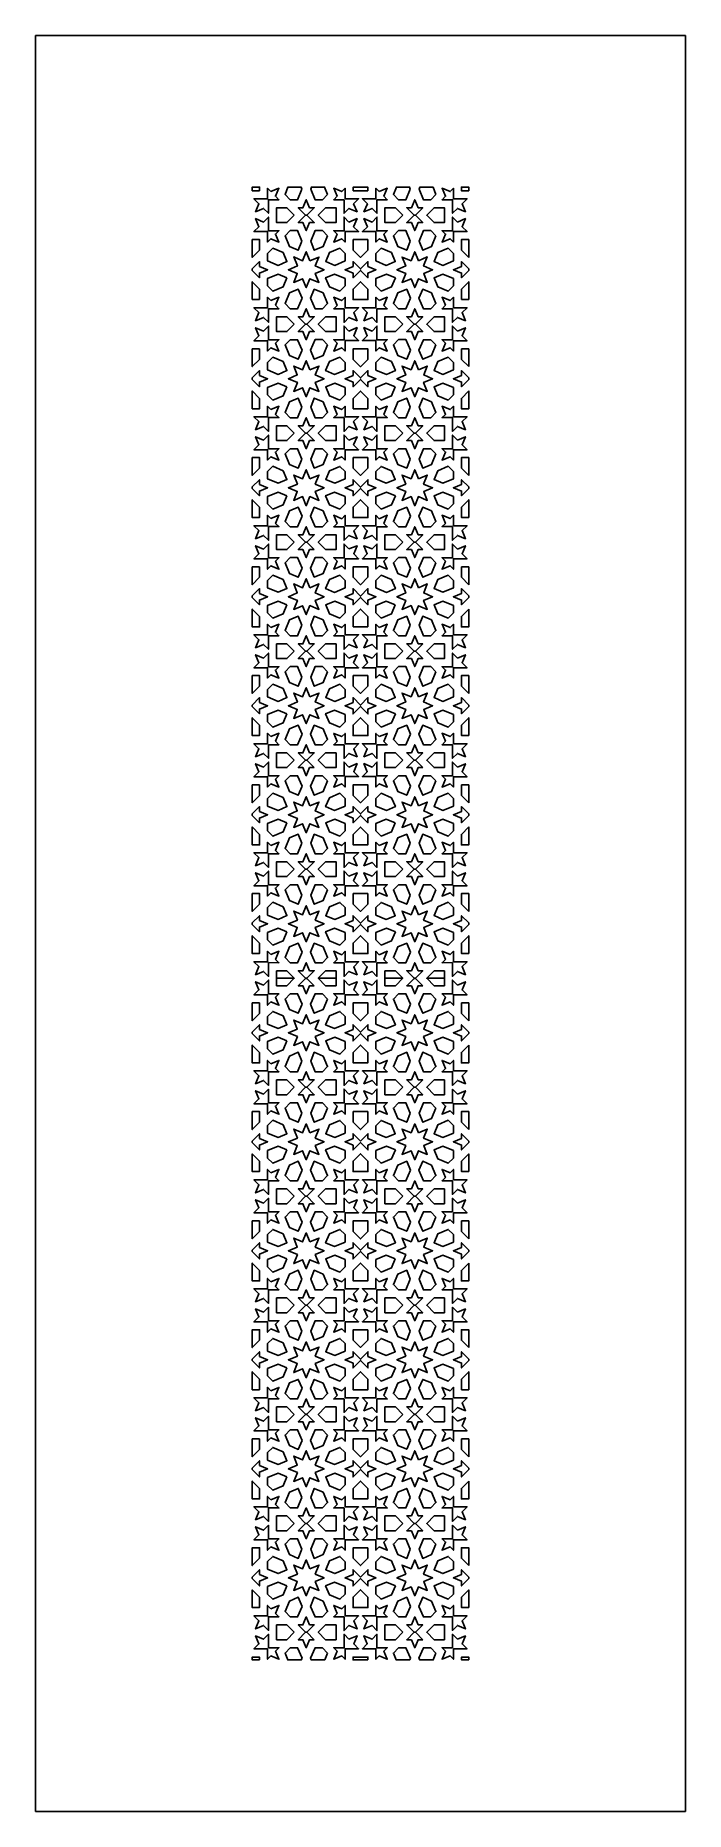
# Model space of a CAD drawing. Extents: x -375 to 375, y -1025 to 1025.
import ezdxf

# ---------------------------------------------------------------- set-up
doc = ezdxf.new("R2010")
doc.units = 0
doc.layers.add('LAYER_1', color=18, linetype='CONTINUOUS')

msp = doc.modelspace()

# ---------------------------------------------------------------- linework, layer by layer
at = {"layer": 'LAYER_1'}
for points in [[(-375, -1025), (375, -1025), (375, 1025), (-375, 1025)], [(-116.5, 845.8), (-125, 845.8), (-125, 850), (-116.5, 850)], [(-103.5, 844.8), (-94.2, 848.7), (-98.1, 839.4), (-94.2, 835.5), (-106.2, 835.5), (-106.2, 819.8), (-111.9, 825.5), (-121.1, 821.6), (-117.3, 830.9), (-123, 836.6), (-107.3, 836.6), (-107.3, 848.7)], [(-67.6, 847.6), (-72.6, 835.4), (-81.1, 835.4), (-87.1, 841.5), (-83.7, 850), (-68.5, 850)], [(-38, 841.5), (-44, 835.5), (-52.5, 835.5), (-57.5, 847.6), (-56.6, 850), (-41.5, 850)], [(-17.8, 836.6), (-2.2, 836.6), (-7.9, 830.9), (-4, 821.6), (-13.3, 825.5), (-18.9, 819.8), (-18.9, 835.5), (-30.9, 835.5), (-27.1, 839.4), (-30.9, 848.7), (-21.6, 844.8), (-17.8, 848.7)], [(8.4, 845.8), (0, 845.8), (-8.4, 845.8), (-8.4, 850), (8.4, 850)], [(21.6, 844.8), (30.9, 848.7), (27.1, 839.4), (30.9, 835.5), (18.9, 835.5), (18.9, 819.8), (13.3, 825.5), (4, 821.6), (7.9, 830.9), (2.2, 836.6), (17.8, 836.6), (17.8, 848.7)], [(57.5, 847.6), (52.5, 835.5), (44, 835.5), (38, 841.5), (41.5, 850), (56.6, 850)], [(87.1, 841.5), (81.1, 835.4), (72.6, 835.4), (67.6, 847.6), (68.5, 850), (83.7, 850)], [(107.3, 836.6), (123, 836.6), (117.3, 830.9), (121.1, 821.6), (111.9, 825.5), (106.2, 819.8), (106.2, 835.5), (94.2, 835.5), (98.1, 839.4), (94.2, 848.7), (103.5, 844.8), (107.3, 848.7)], [(125, 845.8), (116.5, 845.8), (116.5, 850), (125, 850)], [(-76.4, 817.6), (-84.9, 809.1), (-96.9, 809.1), (-96.9, 817.6), (-96.9, 826.1), (-84.9, 826.1)], [(-58.7, 826.1), (-53.3, 826.1), (-61.8, 817.6), (-61.8, 817.6), (-63.4, 817.6), (-63.3, 817.6), (-71.8, 826.1), (-66.4, 826.1), (-62.6, 835.4)], [(-28.2, 817.6), (-28.2, 809.1), (-40.2, 809.1), (-48.7, 817.6), (-40.2, 826.1), (-28.2, 826.1)], [(48.7, 817.6), (40.2, 809.1), (28.2, 809.1), (28.2, 817.6), (28.2, 826.1), (40.2, 826.1)], [(66.4, 826.1), (71.8, 826.1), (63.3, 817.6), (63.4, 817.6), (61.8, 817.6), (61.8, 817.6), (53.3, 826.1), (58.7, 826.1), (62.6, 835.4)], [(96.9, 817.6), (96.9, 809.1), (84.9, 809.1), (76.4, 817.6), (84.9, 826.1), (96.9, 826.1)], [(-106.2, 799.7), (-94.2, 799.7), (-98.1, 795.8), (-94.2, 786.5), (-103.5, 790.4), (-107.3, 786.5), (-107.3, 798.6), (-123, 798.6), (-117.3, 804.3), (-121.1, 813.6), (-111.9, 809.7), (-106.2, 815.4)], [(-67.6, 787.6), (-71.8, 777.2), (-82.1, 781.5), (-87.1, 793.7), (-81.1, 799.8), (-72.6, 799.8)], [(-61.8, 817.6), (-53.3, 809.1), (-58.7, 809.1), (-62.6, 799.8), (-66.4, 809.1), (-71.8, 809.1), (-63.3, 817.6), (-63.4, 817.6), (-61.8, 817.6)], [(-38, 793.7), (-43, 781.5), (-53.3, 777.2), (-57.5, 787.6), (-52.5, 799.8), (-44, 799.8)], [(-13.3, 809.7), (-4, 813.6), (-7.9, 804.3), (-2.2, 798.6), (-17.8, 798.6), (-17.8, 786.5), (-21.6, 790.4), (-30.9, 786.5), (-27.1, 795.8), (-30.9, 799.7), (-18.9, 799.7), (-18.9, 815.4)], [(18.9, 799.7), (30.9, 799.7), (27.1, 795.8), (30.9, 786.5), (21.6, 790.4), (17.8, 786.5), (17.8, 798.6), (2.2, 798.6), (7.9, 804.3), (4, 813.6), (13.3, 809.7), (18.9, 815.4)], [(57.5, 787.6), (53.3, 777.2), (43, 781.5), (38, 793.7), (44, 799.8), (52.5, 799.8)], [(63.3, 817.6), (71.8, 809.1), (66.4, 809.1), (62.6, 799.8), (58.7, 809.1), (53.3, 809.1), (61.8, 817.6), (61.8, 817.6), (63.4, 817.6)], [(87.1, 793.7), (82.1, 781.5), (71.8, 777.2), (67.6, 787.6), (72.6, 799.8), (81.1, 799.8)], [(111.9, 809.7), (121.1, 813.6), (117.3, 804.3), (123, 798.6), (107.3, 798.6), (107.3, 786.5), (103.5, 790.4), (94.2, 786.5), (98.1, 795.8), (94.2, 799.7), (106.2, 799.7), (106.2, 815.4)], [(-116.5, 777.4), (-125, 768.9), (-125, 768.9), (-125, 789.5), (-116.5, 789.5)], [(-89.2, 774.4), (-85, 764), (-95.2, 759.7), (-107.3, 764.8), (-107.3, 773.4), (-101.3, 779.4)], [(-17.7, 773.3), (-17.7, 764.8), (-29.8, 759.7), (-40.1, 764), (-35.9, 774.4), (-23.8, 779.4)], [(8.4, 789.5), (8.4, 777.4), (0, 768.9), (-8.4, 777.4), (-8.4, 789.5), (0, 789.5)], [(35.9, 774.4), (40.1, 764), (29.8, 759.7), (17.7, 764.8), (17.7, 773.3), (23.8, 779.4)], [(107.3, 773.4), (107.3, 764.8), (95.2, 759.7), (85, 764), (89.2, 774.4), (101.3, 779.4)], [(125, 768.9), (125, 768.9), (116.5, 777.4), (116.5, 789.5), (125, 789.5)], [(-116.6, 758.5), (-107.3, 754.7), (-116.6, 750.8), (-116.6, 745.4), (-125, 753.8), (-125, 755.5), (-116.6, 764)], [(-58.3, 765.1), (-48, 769.3), (-52.3, 759), (-42, 754.7), (-52.3, 750.4), (-48, 740), (-58.3, 744.3), (-62.6, 734), (-66.8, 744.3), (-77.1, 740), (-72.9, 750.4), (-83.2, 754.7), (-72.8, 759), (-77.1, 769.4), (-66.8, 765.1), (-62.6, 775.4)], [(8.5, 758.5), (17.7, 754.7), (8.5, 750.8), (8.5, 745.4), (0, 753.9), (0, 753.9), (0, 753.9), (0, 753.9), (0, 753.9), (-8.5, 745.4), (-8.5, 750.8), (-17.7, 754.7), (-8.5, 758.5), (-8.5, 764), (0, 755.5), (0, 755.5), (0, 755.5), (0, 755.5), (0, 755.5), (0, 755.5), (0, 755.5), (0, 755.5), (0, 755.5), (8.5, 764)], [(66.8, 765.1), (77.1, 769.4), (72.8, 759), (83.2, 754.7), (72.9, 750.4), (77.1, 740), (66.8, 744.3), (62.6, 734), (58.3, 744.3), (48, 740), (52.3, 750.4), (42, 754.7), (52.3, 759), (48, 769.3), (58.3, 765.1), (62.6, 775.4)], [(125, 755.5), (125, 753.8), (116.6, 745.4), (116.6, 750.8), (107.3, 754.7), (116.6, 758.5), (116.6, 764)], [(-116.6, 732.3), (-116.6, 720.3), (-125, 720.3), (-125, 740.8)], [(-85, 745.4), (-89.2, 735), (-101.3, 729.9), (-107.3, 736), (-107.3, 744.6), (-95.2, 749.6)], [(-17.8, 744.6), (-17.8, 736), (-23.8, 730), (-35.9, 735), (-40.2, 745.4), (-29.9, 749.7)], [(8.5, 732.3), (8.5, 720.2), (-8.5, 720.2), (-8.5, 732.3), (0, 740.8)], [(40.2, 745.4), (35.9, 735), (23.8, 730), (17.8, 736), (17.8, 744.6), (29.9, 749.7)], [(107.3, 744.6), (107.3, 736), (101.3, 729.9), (89.2, 735), (85, 745.4), (95.2, 749.6)], [(125, 720.3), (116.6, 720.3), (116.6, 732.3), (125, 740.8)], [(-103.4, 719), (-94.2, 722.9), (-98, 713.6), (-94.2, 709.7), (-106.1, 709.7), (-106.1, 694), (-111.8, 699.7), (-121.1, 695.8), (-117.2, 705.1), (-122.9, 710.8), (-107.3, 710.8), (-107.3, 722.9)], [(-67.5, 721.8), (-72.6, 709.6), (-81, 709.6), (-87.1, 715.7), (-82.1, 727.9), (-71.8, 732.2)], [(-43, 727.9), (-38, 715.7), (-44, 709.6), (-52.5, 709.6), (-57.6, 721.8), (-53.3, 732.2)], [(-17.8, 710.8), (-2.2, 710.8), (-7.8, 705.1), (-4, 695.8), (-13.3, 699.6), (-18.9, 693.9), (-18.9, 709.7), (-30.9, 709.7), (-27.1, 713.5), (-30.9, 722.8), (-21.6, 719), (-17.8, 722.8)], [(21.6, 719), (30.9, 722.8), (27.1, 713.5), (30.9, 709.7), (18.9, 709.7), (18.9, 693.9), (13.3, 699.6), (4, 695.8), (7.8, 705.1), (2.2, 710.8), (17.8, 710.8), (17.8, 722.8)], [(57.6, 721.8), (52.5, 709.6), (44, 709.6), (38, 715.7), (43, 727.9), (53.3, 732.2)], [(82.1, 727.9), (87.1, 715.7), (81, 709.6), (72.6, 709.6), (67.5, 721.8), (71.8, 732.2)], [(107.3, 710.8), (122.9, 710.8), (117.2, 705.1), (121.1, 695.8), (111.8, 699.7), (106.1, 694), (106.1, 709.7), (94.2, 709.7), (98, 713.6), (94.2, 722.9), (103.4, 719), (107.3, 722.9)], [(-76.4, 691.8), (-84.9, 683.3), (-96.9, 683.3), (-96.9, 691.8), (-96.9, 700.3), (-84.9, 700.3)], [(-58.7, 700.3), (-53.3, 700.3), (-61.8, 691.8), (-63.3, 691.8), (-63.3, 691.8), (-63.4, 691.8), (-63.3, 691.8), (-63.3, 691.8), (-63.4, 691.8), (-63.4, 691.8), (-63.4, 691.8), (-63.3, 691.8), (-71.8, 700.3), (-66.4, 700.3), (-62.6, 709.6)], [(-28.2, 691.8), (-28.2, 683.3), (-40.2, 683.3), (-48.7, 691.8), (-40.2, 700.3), (-28.2, 700.3)], [(48.7, 691.8), (40.2, 683.3), (28.2, 683.3), (28.2, 691.8), (28.2, 700.3), (40.2, 700.3)], [(66.4, 700.3), (71.8, 700.3), (63.3, 691.8), (63.4, 691.8), (63.4, 691.8), (63.4, 691.8), (63.3, 691.8), (63.3, 691.8), (63.4, 691.8), (63.3, 691.8), (63.3, 691.8), (61.8, 691.8), (53.3, 700.3), (58.7, 700.3), (62.6, 709.6)], [(96.9, 691.8), (96.9, 683.3), (84.9, 683.3), (76.4, 691.8), (84.9, 700.3), (96.9, 700.3)], [(-106.1, 673.8), (-94.2, 673.9), (-98, 670), (-94.2, 660.7), (-103.4, 664.5), (-107.3, 660.7), (-107.3, 672.7), (-122.9, 672.7), (-117.2, 678.4), (-121.1, 687.7), (-111.8, 683.9), (-106.1, 689.6)], [(-63.3, 691.8), (-63.4, 691.8), (-63.3, 691.8), (-63.3, 691.7), (-61.8, 691.7), (-53.3, 683.2), (-58.7, 683.2), (-62.6, 673.9), (-66.4, 683.2), (-71.8, 683.2), (-63.3, 691.7), (-63.4, 691.7), (-63.4, 691.8), (-63.4, 691.8), (-63.3, 691.8)], [(-13.3, 683.9), (-4, 687.8), (-7.8, 678.5), (-2.2, 672.8), (-17.8, 672.8), (-17.8, 660.7), (-21.6, 664.6), (-30.9, 660.7), (-27.1, 670), (-30.9, 673.9), (-18.9, 673.9), (-18.9, 689.6)], [(18.9, 673.9), (30.9, 673.9), (27.1, 670), (30.9, 660.7), (21.6, 664.6), (17.8, 660.7), (17.8, 672.8), (2.2, 672.8), (7.8, 678.5), (4, 687.8), (13.3, 683.9), (18.9, 689.6)], [(63.4, 691.8), (63.4, 691.7), (63.3, 691.7), (71.8, 683.2), (66.4, 683.2), (62.6, 673.9), (58.7, 683.2), (53.3, 683.2), (61.8, 691.7), (63.3, 691.7), (63.3, 691.8), (63.4, 691.8), (63.3, 691.8), (63.3, 691.8), (63.4, 691.8)], [(111.8, 683.9), (121.1, 687.7), (117.2, 678.4), (122.9, 672.7), (107.3, 672.7), (107.3, 660.7), (103.4, 664.5), (94.2, 660.7), (98, 670), (94.2, 673.9), (106.1, 673.8), (106.1, 689.6)], [(-116.6, 651.2), (-125, 642.8), (-125, 663.3), (-116.6, 663.3)], [(-67.5, 661.8), (-71.8, 651.4), (-82.1, 655.7), (-87.1, 667.8), (-81, 673.9), (-72.6, 673.9)], [(-38, 667.9), (-43, 655.7), (-53.3, 651.4), (-57.6, 661.8), (-52.5, 674), (-44, 674)], [(8.5, 651.2), (0, 642.7), (-8.5, 651.2), (-8.5, 663.3), (8.5, 663.3)], [(57.6, 661.8), (53.3, 651.4), (43, 655.7), (38, 667.9), (44, 674), (52.5, 674)], [(87.1, 667.8), (82.1, 655.7), (71.8, 651.4), (67.5, 661.8), (72.6, 673.9), (81, 673.9)], [(125, 642.8), (116.6, 651.2), (116.6, 663.3), (125, 663.3)], [(-116.6, 632.7), (-107.3, 628.9), (-116.6, 625), (-116.6, 619.6), (-125, 628), (-125, 629.7), (-116.6, 638.2)], [(-89.2, 648.6), (-85, 638.2), (-95.2, 633.9), (-107.3, 639), (-107.3, 647.6), (-101.3, 653.6)], [(-58.3, 639.2), (-48, 643.5), (-52.3, 633.2), (-42, 628.9), (-52.3, 624.6), (-48, 614.2), (-58.3, 618.5), (-62.6, 608.1), (-66.8, 618.5), (-77.1, 614.2), (-72.8, 624.6), (-83.2, 628.9), (-72.9, 633.2), (-77.1, 643.5), (-66.8, 639.2), (-62.6, 649.6)], [(-17.8, 647.5), (-17.8, 638.9), (-29.9, 633.9), (-40.2, 638.2), (-35.9, 648.6), (-23.8, 653.6)], [(8.5, 632.7), (17.7, 628.9), (8.5, 625), (8.5, 619.6), (0, 628.1), (0, 628.1), (0, 628.1), (0, 628.1), (0, 628.1), (0, 628.1), (0, 628.1), (0, 628.1), (0, 628.1), (-8.5, 619.6), (-8.5, 625), (-17.7, 628.9), (-8.5, 632.7), (-8.5, 638.2), (0, 629.7), (0, 629.7), (0, 629.7), (0, 629.7), (0, 629.7), (8.5, 638.2)], [(35.9, 648.6), (40.2, 638.2), (29.9, 633.9), (17.8, 638.9), (17.8, 647.5), (23.8, 653.6)], [(66.8, 639.2), (77.1, 643.5), (72.9, 633.2), (83.2, 628.9), (72.8, 624.6), (77.1, 614.2), (66.8, 618.5), (62.6, 608.1), (58.3, 618.5), (48, 614.2), (52.3, 624.6), (42, 628.9), (52.3, 633.2), (48, 643.5), (58.3, 639.2), (62.6, 649.6)], [(107.3, 647.6), (107.3, 639), (95.2, 633.9), (85, 638.2), (89.2, 648.6), (101.3, 653.6)], [(125, 629.7), (125, 628), (116.6, 619.6), (116.6, 625), (107.3, 628.9), (116.6, 632.7), (116.6, 638.2)], [(-85, 619.5), (-89.2, 609.2), (-101.3, 604.1), (-107.3, 610.2), (-107.3, 618.8), (-95.2, 623.8)], [(-17.7, 618.8), (-17.7, 610.3), (-23.8, 604.2), (-35.9, 609.2), (-40.1, 619.6), (-29.8, 623.8)], [(40.1, 619.6), (35.9, 609.2), (23.8, 604.2), (17.7, 610.3), (17.7, 618.8), (29.8, 623.8)], [(107.3, 618.8), (107.3, 610.2), (101.3, 604.1), (89.2, 609.2), (85, 619.5), (95.2, 623.8)], [(-116.5, 606.2), (-116.5, 594.1), (-125, 594.1), (-125, 614.7), (-125, 614.7)], [(-103.5, 593.2), (-94.2, 597), (-98.1, 587.7), (-94.2, 583.9), (-106.2, 583.9), (-106.2, 568.1), (-111.9, 573.8), (-121.1, 570), (-117.3, 579.3), (-123, 585), (-107.3, 585), (-107.3, 597)], [(-67.6, 596), (-72.6, 583.8), (-81.1, 583.8), (-87.1, 589.9), (-82.1, 602.1), (-71.8, 606.3)], [(-43, 602.1), (-38, 589.9), (-44, 583.8), (-52.5, 583.8), (-57.5, 596), (-53.3, 606.4)], [(-17.8, 585), (-2.2, 585), (-7.9, 579.3), (-4, 570), (-13.3, 573.8), (-18.9, 568.1), (-18.9, 583.9), (-30.9, 583.9), (-27.1, 587.7), (-30.9, 597), (-21.6, 593.2), (-17.8, 597)], [(8.4, 606.2), (8.4, 594.1), (0, 594.1), (-8.4, 594.1), (-8.4, 606.2), (0, 614.6)], [(21.6, 593.2), (30.9, 597), (27.1, 587.7), (30.9, 583.9), (18.9, 583.9), (18.9, 568.1), (13.3, 573.8), (4, 570), (7.9, 579.3), (2.2, 585), (17.8, 585), (17.8, 597)], [(57.5, 596), (52.5, 583.8), (44, 583.8), (38, 589.9), (43, 602.1), (53.3, 606.4)], [(82.1, 602.1), (87.1, 589.9), (81.1, 583.8), (72.6, 583.8), (67.6, 596), (71.8, 606.3)], [(107.3, 585), (123, 585), (117.3, 579.3), (121.1, 570), (111.9, 573.8), (106.2, 568.1), (106.2, 583.9), (94.2, 583.9), (98.1, 587.7), (94.2, 597), (103.5, 593.2), (107.3, 597)], [(125, 614.7), (125, 594.1), (116.5, 594.1), (116.5, 606.2), (125, 614.7)], [(-76.4, 566), (-84.9, 557.4), (-96.9, 557.4), (-96.9, 566), (-96.9, 574.5), (-84.9, 574.5)], [(-58.7, 574.5), (-53.3, 574.5), (-61.8, 566), (-61.8, 566), (-63.4, 566), (-63.3, 566), (-71.8, 574.5), (-66.4, 574.5), (-62.6, 583.8)], [(-28.2, 566), (-28.2, 557.4), (-40.2, 557.4), (-48.7, 566), (-40.2, 574.5), (-28.2, 574.5)], [(48.7, 566), (40.2, 557.4), (28.2, 557.4), (28.2, 566), (28.2, 574.5), (40.2, 574.5)], [(66.4, 574.5), (71.8, 574.5), (63.3, 566), (63.4, 566), (61.8, 566), (61.8, 566), (53.3, 574.5), (58.7, 574.5), (62.6, 583.8)], [(96.9, 566), (96.9, 557.4), (84.9, 557.4), (76.4, 566), (84.9, 574.5), (96.9, 574.5)], [(-106.2, 548), (-94.2, 548.1), (-98.1, 544.2), (-94.2, 534.9), (-103.5, 538.7), (-107.3, 534.9), (-107.3, 546.9), (-123, 546.9), (-117.3, 552.6), (-121.1, 561.9), (-111.9, 558.1), (-106.2, 563.8)], [(-61.8, 565.9), (-53.3, 557.4), (-58.7, 557.4), (-62.6, 548.1), (-66.4, 557.4), (-71.8, 557.4), (-63.3, 565.9), (-63.4, 566), (-61.8, 566)], [(-13.3, 558.1), (-4, 561.9), (-7.9, 552.6), (-2.2, 546.9), (-17.8, 546.9), (-17.8, 534.9), (-21.6, 538.7), (-30.9, 534.9), (-27.1, 544.2), (-30.9, 548), (-18.9, 548), (-18.9, 563.8)], [(18.9, 548), (30.9, 548), (27.1, 544.2), (30.9, 534.9), (21.6, 538.7), (17.8, 534.9), (17.8, 546.9), (2.2, 546.9), (7.9, 552.6), (4, 561.9), (13.3, 558.1), (18.9, 563.8)], [(63.3, 565.9), (71.8, 557.4), (66.4, 557.4), (62.6, 548.1), (58.7, 557.4), (53.3, 557.4), (61.8, 565.9), (61.8, 566), (63.4, 566)], [(111.9, 558.1), (121.1, 561.9), (117.3, 552.6), (123, 546.9), (107.3, 546.9), (107.3, 534.9), (103.5, 538.7), (94.2, 534.9), (98.1, 544.2), (94.2, 548.1), (106.2, 548), (106.2, 563.8)], [(-116.5, 525.7), (-125, 517.2), (-125, 517.2), (-125, 537.8), (-116.5, 537.8)], [(-67.6, 535.9), (-71.8, 525.6), (-82.1, 529.8), (-87.1, 542), (-81.1, 548.1), (-72.6, 548.1)], [(-38, 542), (-43, 529.8), (-53.3, 525.6), (-57.5, 535.9), (-52.5, 548.1), (-44, 548.1)], [(8.4, 537.8), (8.4, 525.7), (0, 517.3), (-8.4, 525.7), (-8.4, 537.8), (0, 537.8)], [(57.5, 535.9), (53.3, 525.6), (43, 529.8), (38, 542), (44, 548.1), (52.5, 548.1)], [(87.1, 542), (82.1, 529.8), (71.8, 525.6), (67.6, 535.9), (72.6, 548.1), (81.1, 548.1)], [(125, 517.2), (125, 517.2), (116.5, 525.7), (116.5, 537.8), (125, 537.8)], [(-89.2, 522.7), (-85, 512.4), (-95.2, 508.1), (-107.3, 513.1), (-107.3, 521.7), (-101.3, 527.8)], [(-58.3, 513.4), (-48, 517.7), (-52.3, 507.3), (-42, 503), (-52.3, 498.7), (-48, 488.4), (-58.3, 492.7), (-62.6, 482.3), (-66.8, 492.7), (-77.1, 488.4), (-72.9, 498.7), (-83.2, 503), (-72.8, 507.3), (-77.1, 517.7), (-66.8, 513.4), (-62.6, 523.8)], [(-17.7, 521.7), (-17.7, 513.1), (-29.8, 508.1), (-40.1, 512.4), (-35.9, 522.7), (-23.8, 527.7)], [(35.9, 522.7), (40.1, 512.4), (29.8, 508.1), (17.7, 513.1), (17.7, 521.7), (23.8, 527.7)], [(66.8, 513.4), (77.1, 517.7), (72.8, 507.3), (83.2, 503), (72.9, 498.7), (77.1, 488.4), (66.8, 492.7), (62.6, 482.3), (58.3, 492.7), (48, 488.4), (52.3, 498.7), (42, 503), (52.3, 507.3), (48, 517.7), (58.3, 513.4), (62.6, 523.8)], [(107.3, 521.7), (107.3, 513.1), (95.2, 508.1), (85, 512.4), (89.2, 522.7), (101.3, 527.8)], [(-116.6, 506.9), (-107.3, 503), (-116.6, 499.2), (-116.6, 493.7), (-125, 502.2), (-125, 503.9), (-116.6, 512.3)], [(-85, 493.7), (-89.2, 483.3), (-101.3, 478.3), (-107.3, 484.3), (-107.3, 493), (-95.2, 498)], [(-17.8, 493), (-17.8, 484.4), (-23.8, 478.3), (-35.9, 483.4), (-40.2, 493.7), (-29.9, 498)], [(8.5, 506.9), (17.7, 503), (8.5, 499.2), (8.5, 493.7), (0, 502.2), (0, 502.2), (0, 502.2), (0, 502.2), (0, 502.2), (-8.5, 493.7), (-8.5, 499.2), (-17.7, 503), (-8.5, 506.9), (-8.5, 512.3), (0, 503.8), (0, 503.8), (0, 503.8), (0, 503.8), (0, 503.8), (0, 503.8), (0, 503.8), (0, 503.8), (0, 503.8), (8.5, 512.3)], [(40.2, 493.7), (35.9, 483.4), (23.8, 478.3), (17.8, 484.4), (17.8, 493), (29.9, 498)], [(107.3, 493), (107.3, 484.3), (101.3, 478.3), (89.2, 483.3), (85, 493.7), (95.2, 498)], [(125, 503.9), (125, 502.2), (116.6, 493.7), (116.6, 499.2), (107.3, 503), (116.6, 506.9), (116.6, 512.3)], [(-116.6, 480.7), (-116.6, 468.6), (-125, 468.6), (-125, 489.2)], [(-67.5, 470.2), (-72.6, 458), (-81, 458), (-87.1, 464.1), (-82.1, 476.2), (-71.8, 480.5)], [(-43, 476.2), (-38, 464), (-44, 458), (-52.5, 458), (-57.6, 470.1), (-53.3, 480.5)], [(8.5, 480.7), (8.5, 468.6), (-8.5, 468.6), (-8.5, 480.7), (0, 489.2)], [(57.6, 470.1), (52.5, 458), (44, 458), (38, 464), (43, 476.2), (53.3, 480.5)], [(82.1, 476.2), (87.1, 464.1), (81, 458), (72.6, 458), (67.5, 470.2), (71.8, 480.5)], [(125, 468.6), (116.6, 468.6), (116.6, 480.7), (125, 489.2)], [(-103.4, 467.4), (-94.2, 471.2), (-98, 461.9), (-94.2, 458.1), (-106.1, 458.1), (-106.1, 442.3), (-111.8, 448), (-121.1, 444.2), (-117.2, 453.5), (-122.9, 459.2), (-107.3, 459.2), (-107.3, 471.2)], [(-58.7, 448.7), (-53.3, 448.7), (-61.8, 440.2), (-63.3, 440.2), (-71.8, 448.7), (-66.4, 448.7), (-62.6, 458)], [(-17.8, 459.1), (-2.2, 459.1), (-7.8, 453.4), (-4, 444.1), (-13.3, 448), (-18.9, 442.3), (-18.9, 458), (-30.9, 458), (-27.1, 461.9), (-30.9, 471.2), (-21.6, 467.3), (-17.8, 471.2)], [(21.6, 467.3), (30.9, 471.2), (27.1, 461.9), (30.9, 458), (18.9, 458), (18.9, 442.3), (13.3, 448), (4, 444.1), (7.8, 453.4), (2.2, 459.1), (17.8, 459.1), (17.8, 471.2)], [(66.4, 448.7), (71.8, 448.7), (63.3, 440.2), (61.8, 440.2), (53.3, 448.7), (58.7, 448.7), (62.6, 458)], [(107.3, 459.2), (122.9, 459.2), (117.2, 453.5), (121.1, 444.2), (111.8, 448), (106.1, 442.3), (106.1, 458.1), (94.2, 458.1), (98, 461.9), (94.2, 471.2), (103.4, 467.4), (107.3, 471.2)], [(-106.1, 422.2), (-94.2, 422.2), (-98, 418.3), (-94.2, 409), (-103.4, 412.9), (-107.3, 409), (-107.3, 421.1), (-122.9, 421.1), (-117.2, 426.8), (-121.1, 436.1), (-111.8, 432.2), (-106.1, 437.9)], [(-76.4, 440.1), (-84.9, 431.6), (-96.9, 431.6), (-96.9, 440.1), (-96.9, 448.7), (-84.9, 448.7)], [(-53.3, 431.6), (-58.7, 431.6), (-62.6, 422.3), (-66.4, 431.6), (-71.8, 431.6), (-63.3, 440.1), (-61.8, 440.1)], [(-63.3, 440.2), (-63.4, 440.1), (-63.3, 440.1), (-63.3, 440.1), (-63.4, 440.1), (-63.4, 440.1), (-63.4, 440.2), (-63.3, 440.2)], [(-63.3, 440.1), (-63.4, 440.1), (-63.3, 440.1), (-63.3, 440.1), (-63.4, 440.1), (-63.4, 440.1), (-63.4, 440.1), (-63.3, 440.1)], [(-28.2, 440.1), (-28.2, 431.6), (-40.2, 431.6), (-48.7, 440.1), (-40.2, 448.7), (-28.2, 448.7)], [(-13.3, 432.3), (-4, 436.1), (-7.8, 426.8), (-2.2, 421.1), (-17.8, 421.1), (-17.8, 409.1), (-21.6, 412.9), (-30.9, 409.1), (-27.1, 418.4), (-30.9, 422.2), (-18.9, 422.2), (-18.9, 438)], [(18.9, 422.2), (30.9, 422.2), (27.1, 418.4), (30.9, 409.1), (21.6, 412.9), (17.8, 409.1), (17.8, 421.1), (2.2, 421.1), (7.8, 426.8), (4, 436.1), (13.3, 432.3), (18.9, 438)], [(48.7, 440.1), (40.2, 431.6), (28.2, 431.6), (28.2, 440.1), (28.2, 448.7), (40.2, 448.7)], [(71.8, 431.6), (66.4, 431.6), (62.6, 422.3), (58.7, 431.6), (53.3, 431.6), (61.8, 440.1), (63.3, 440.1)], [(63.4, 440.1), (63.4, 440.1), (63.3, 440.1), (63.3, 440.1), (63.4, 440.1), (63.3, 440.2), (63.3, 440.2), (63.4, 440.2)], [(63.4, 440.1), (63.4, 440.1), (63.3, 440.1), (63.3, 440.1), (63.4, 440.1), (63.3, 440.1), (63.3, 440.1), (63.4, 440.1)], [(96.9, 440.1), (96.9, 431.6), (84.9, 431.6), (76.4, 440.1), (84.9, 448.7), (96.9, 448.7)], [(111.8, 432.2), (121.1, 436.1), (117.2, 426.8), (122.9, 421.1), (107.3, 421.1), (107.3, 409), (103.4, 412.9), (94.2, 409), (98, 418.3), (94.2, 422.2), (106.1, 422.2), (106.1, 437.9)], [(-116.6, 399.6), (-125, 391.1), (-125, 411.7), (-116.6, 411.7)], [(-67.5, 410.1), (-71.8, 399.7), (-82.1, 404), (-87.1, 416.2), (-81, 422.3), (-72.6, 422.3)], [(-38, 416.2), (-43, 404), (-53.3, 399.8), (-57.6, 410.1), (-52.5, 422.3), (-44, 422.3)], [(8.5, 399.6), (0, 391.1), (-8.5, 399.6), (-8.5, 411.7), (8.5, 411.7)], [(57.6, 410.1), (53.3, 399.8), (43, 404), (38, 416.2), (44, 422.3), (52.5, 422.3)], [(87.1, 416.2), (82.1, 404), (71.8, 399.7), (67.5, 410.1), (72.6, 422.3), (81, 422.3)], [(125, 391.1), (116.6, 399.6), (116.6, 411.7), (125, 411.7)], [(-89.2, 396.9), (-85, 386.5), (-95.2, 382.3), (-107.3, 387.3), (-107.3, 395.9), (-101.3, 402)], [(-58.3, 387.6), (-48, 391.9), (-52.3, 381.5), (-42, 377.2), (-52.3, 372.9), (-48, 362.6), (-58.3, 366.9), (-62.6, 356.5), (-66.8, 366.8), (-77.1, 362.6), (-72.8, 372.9), (-83.2, 377.2), (-72.9, 381.5), (-77.1, 391.9), (-66.8, 387.6), (-62.6, 397.9)], [(-17.8, 395.9), (-17.8, 387.3), (-29.9, 382.2), (-40.2, 386.5), (-35.9, 396.9), (-23.8, 401.9)], [(35.9, 396.9), (40.2, 386.5), (29.9, 382.2), (17.8, 387.3), (17.8, 395.9), (23.8, 401.9)], [(66.8, 387.6), (77.1, 391.9), (72.9, 381.5), (83.2, 377.2), (72.8, 372.9), (77.1, 362.6), (66.8, 366.8), (62.6, 356.5), (58.3, 366.9), (48, 362.6), (52.3, 372.9), (42, 377.2), (52.3, 381.5), (48, 391.9), (58.3, 387.6), (62.6, 397.9)], [(107.3, 395.9), (107.3, 387.3), (95.2, 382.3), (85, 386.5), (89.2, 396.9), (101.3, 402)], [(-116.6, 381.1), (-107.3, 377.2), (-116.6, 373.4), (-116.6, 367.9), (-125, 376.4), (-125, 378.1), (-116.6, 386.5)], [(-85, 367.9), (-89.2, 357.5), (-101.3, 352.5), (-107.3, 358.5), (-107.3, 367.1), (-95.2, 372.2)], [(-17.7, 367.2), (-17.7, 358.6), (-23.8, 352.5), (-35.9, 357.6), (-40.1, 367.9), (-29.8, 372.2)], [(8.5, 381.1), (17.7, 377.2), (8.5, 373.4), (8.5, 367.9), (0, 376.4), (0, 376.4), (0, 376.4), (0, 376.4), (0, 376.4), (0, 376.4), (0, 376.4), (0, 376.4), (0, 376.4), (-8.5, 367.9), (-8.5, 373.4), (-17.7, 377.2), (-8.5, 381.1), (-8.5, 386.6), (0, 378), (0, 378), (0, 378), (0, 378), (0, 378), (8.5, 386.6)], [(40.1, 367.9), (35.9, 357.6), (23.8, 352.5), (17.7, 358.6), (17.7, 367.2), (29.8, 372.2)], [(107.3, 367.1), (107.3, 358.5), (101.3, 352.5), (89.2, 357.5), (85, 367.9), (95.2, 372.2)], [(125, 378.1), (125, 376.4), (116.6, 367.9), (116.6, 373.4), (107.3, 377.2), (116.6, 381.1), (116.6, 386.5)], [(-116.5, 354.5), (-116.5, 342.4), (-125, 342.4), (-125, 363), (-125, 363)], [(-67.6, 344.3), (-72.6, 332.1), (-81.1, 332.1), (-87.1, 338.2), (-82.1, 350.4), (-71.8, 354.7)], [(-43, 350.4), (-38, 338.2), (-44, 332.1), (-52.5, 332.1), (-57.5, 344.3), (-53.3, 354.7)], [(8.4, 354.5), (8.4, 342.5), (0, 342.5), (-8.4, 342.5), (-8.4, 354.5), (0, 363)], [(57.5, 344.3), (52.5, 332.1), (44, 332.1), (38, 338.2), (43, 350.4), (53.3, 354.7)], [(82.1, 350.4), (87.1, 338.2), (81.1, 332.1), (72.6, 332.1), (67.6, 344.3), (71.8, 354.7)], [(125, 363), (125, 342.4), (116.5, 342.4), (116.5, 354.5), (125, 363)], [(-103.5, 341.5), (-94.2, 345.4), (-98.1, 336.1), (-94.2, 332.2), (-106.2, 332.2), (-106.2, 316.5), (-111.9, 322.2), (-121.1, 318.3), (-117.3, 327.6), (-123, 333.3), (-107.3, 333.3), (-107.3, 345.4)], [(-58.7, 322.8), (-53.3, 322.8), (-61.8, 314.3), (-61.8, 314.3), (-63.4, 314.3), (-63.3, 314.3), (-71.8, 322.8), (-66.4, 322.8), (-62.6, 332.1)], [(-17.8, 333.3), (-2.2, 333.3), (-7.9, 327.6), (-4, 318.3), (-13.3, 322.2), (-18.9, 316.5), (-18.9, 332.2), (-30.9, 332.2), (-27.1, 336.1), (-30.9, 345.4), (-21.6, 341.5), (-17.8, 345.4)], [(21.6, 341.5), (30.9, 345.4), (27.1, 336.1), (30.9, 332.2), (18.9, 332.2), (18.9, 316.5), (13.3, 322.2), (4, 318.3), (7.9, 327.6), (2.2, 333.3), (17.8, 333.3), (17.8, 345.4)], [(66.4, 322.8), (71.8, 322.8), (63.3, 314.3), (63.4, 314.3), (61.8, 314.3), (61.8, 314.3), (53.3, 322.8), (58.7, 322.8), (62.6, 332.1)], [(107.3, 333.3), (123, 333.3), (117.3, 327.6), (121.1, 318.3), (111.9, 322.2), (106.2, 316.5), (106.2, 332.2), (94.2, 332.2), (98.1, 336.1), (94.2, 345.4), (103.5, 341.5), (107.3, 345.4)], [(-106.2, 296.4), (-94.2, 296.4), (-98.1, 292.5), (-94.2, 283.2), (-103.5, 287.1), (-107.3, 283.2), (-107.3, 295.3), (-123, 295.3), (-117.3, 301), (-121.1, 310.3), (-111.9, 306.4), (-106.2, 312.1)], [(-76.4, 314.3), (-84.9, 305.8), (-96.9, 305.8), (-96.9, 314.3), (-96.9, 322.8), (-84.9, 322.8)], [(-61.8, 314.3), (-53.3, 305.8), (-58.7, 305.8), (-62.6, 296.5), (-66.4, 305.8), (-71.8, 305.8), (-63.3, 314.3), (-63.4, 314.3), (-61.8, 314.3)], [(-28.2, 314.3), (-28.2, 305.8), (-40.2, 305.8), (-48.7, 314.3), (-40.2, 322.8), (-28.2, 322.8)], [(-13.3, 306.4), (-4, 310.3), (-7.9, 301), (-2.2, 295.3), (-17.8, 295.3), (-17.8, 283.2), (-21.6, 287.1), (-30.9, 283.2), (-27.1, 292.5), (-30.9, 296.4), (-18.9, 296.4), (-18.9, 312.1)], [(18.9, 296.4), (30.9, 296.4), (27.1, 292.5), (30.9, 283.2), (21.6, 287.1), (17.8, 283.2), (17.8, 295.3), (2.2, 295.3), (7.9, 301), (4, 310.3), (13.3, 306.4), (18.9, 312.1)], [(48.7, 314.3), (40.2, 305.8), (28.2, 305.8), (28.2, 314.3), (28.2, 322.8), (40.2, 322.8)], [(63.3, 314.3), (71.8, 305.8), (66.4, 305.8), (62.6, 296.5), (58.7, 305.8), (53.3, 305.8), (61.8, 314.3), (61.8, 314.3), (63.4, 314.3)], [(96.9, 314.3), (96.9, 305.8), (84.9, 305.8), (76.4, 314.3), (84.9, 322.8), (96.9, 322.8)], [(111.9, 306.4), (121.1, 310.3), (117.3, 301), (123, 295.3), (107.3, 295.3), (107.3, 283.2), (103.5, 287.1), (94.2, 283.2), (98.1, 292.5), (94.2, 296.4), (106.2, 296.4), (106.2, 312.1)], [(-67.6, 284.3), (-71.8, 273.9), (-82.1, 278.2), (-87.1, 290.4), (-81.1, 296.5), (-72.6, 296.5)], [(-38, 290.4), (-43, 278.2), (-53.3, 273.9), (-57.5, 284.3), (-52.5, 296.5), (-44, 296.5)], [(57.5, 284.3), (53.3, 273.9), (43, 278.2), (38, 290.4), (44, 296.5), (52.5, 296.5)], [(87.1, 290.4), (82.1, 278.2), (71.8, 273.9), (67.6, 284.3), (72.6, 296.5), (81.1, 296.5)], [(-116.5, 274.1), (-125, 265.6), (-125, 265.6), (-125, 286.2), (-116.5, 286.2)], [(-89.2, 271.1), (-85, 260.7), (-95.2, 256.4), (-107.3, 261.5), (-107.3, 270.1), (-101.3, 276.1)], [(-58.3, 261.7), (-48, 266), (-52.3, 255.7), (-42, 251.4), (-52.3, 247.1), (-48, 236.7), (-58.3, 241), (-62.6, 230.7), (-66.8, 241), (-77.1, 236.7), (-72.9, 247.1), (-83.2, 251.4), (-72.8, 255.7), (-77.1, 266), (-66.8, 261.8), (-62.6, 272.1)], [(-17.7, 270), (-17.7, 261.4), (-29.8, 256.4), (-40.1, 260.7), (-35.9, 271), (-23.8, 276.1)], [(8.4, 286.1), (8.4, 274.1), (0, 265.6), (-8.4, 274.1), (-8.4, 286.1), (0, 286.1)], [(35.9, 271), (40.1, 260.7), (29.8, 256.4), (17.7, 261.4), (17.7, 270), (23.8, 276.1)], [(66.8, 261.8), (77.1, 266), (72.8, 255.7), (83.2, 251.4), (72.9, 247.1), (77.1, 236.7), (66.8, 241), (62.6, 230.7), (58.3, 241), (48, 236.7), (52.3, 247.1), (42, 251.4), (52.3, 255.7), (48, 266), (58.3, 261.7), (62.6, 272.1)], [(107.3, 270.1), (107.3, 261.5), (95.2, 256.4), (85, 260.7), (89.2, 271.1), (101.3, 276.1)], [(125, 265.6), (125, 265.6), (116.5, 274.1), (116.5, 286.2), (125, 286.2)], [(-116.6, 255.2), (-107.3, 251.4), (-116.6, 247.5), (-116.6, 242.1), (-125, 250.5), (-125, 252.2), (-116.6, 260.7)], [(-85, 242.1), (-89.2, 231.7), (-101.3, 226.6), (-107.3, 232.7), (-107.3, 241.3), (-95.2, 246.3)], [(-17.8, 241.3), (-17.8, 232.7), (-23.8, 226.7), (-35.9, 231.7), (-40.2, 242.1), (-29.9, 246.4)], [(8.5, 255.2), (17.7, 251.4), (8.5, 247.5), (8.5, 242), (0, 250.6), (0, 250.6), (0, 250.6), (0, 250.6), (0, 250.6), (-8.5, 242), (-8.5, 247.5), (-17.7, 251.4), (-8.5, 255.2), (-8.5, 260.7), (0, 252.2), (0, 252.2), (0, 252.2), (0, 252.2), (0, 252.2), (0, 252.2), (0, 252.2), (0, 252.2), (0, 252.2), (8.5, 260.7)], [(40.2, 242.1), (35.9, 231.7), (23.8, 226.7), (17.8, 232.7), (17.8, 241.3), (29.9, 246.4)], [(107.3, 241.3), (107.3, 232.7), (101.3, 226.6), (89.2, 231.7), (85, 242.1), (95.2, 246.3)], [(125, 252.2), (125, 250.5), (116.6, 242.1), (116.6, 247.5), (107.3, 251.4), (116.6, 255.2), (116.6, 260.7)], [(-116.6, 229), (-116.6, 216.9), (-125, 216.9), (-125, 237.5)], [(-67.5, 218.5), (-72.6, 206.3), (-81, 206.3), (-87.1, 212.4), (-82.1, 224.6), (-71.8, 228.9)], [(-43, 224.6), (-38, 212.4), (-44, 206.3), (-52.5, 206.3), (-57.6, 218.5), (-53.3, 228.8)], [(8.5, 229), (8.5, 216.9), (-8.5, 216.9), (-8.5, 229), (0, 237.5)], [(57.6, 218.5), (52.5, 206.3), (44, 206.3), (38, 212.4), (43, 224.6), (53.3, 228.8)], [(82.1, 224.6), (87.1, 212.4), (81, 206.3), (72.6, 206.3), (67.5, 218.5), (71.8, 228.9)], [(125, 216.9), (116.6, 216.9), (116.6, 229), (125, 237.5)], [(-103.4, 215.7), (-94.2, 219.6), (-98, 210.3), (-94.2, 206.4), (-106.1, 206.4), (-106.1, 190.7), (-111.8, 196.4), (-121.1, 192.5), (-117.2, 201.8), (-122.9, 207.5), (-107.3, 207.5), (-107.3, 219.6)], [(-58.7, 197), (-53.3, 197), (-61.8, 188.5), (-63.3, 188.5), (-71.8, 197), (-66.4, 197), (-62.6, 206.3)], [(-17.8, 207.5), (-2.2, 207.5), (-7.8, 201.8), (-4, 192.5), (-13.3, 196.3), (-18.9, 190.6), (-18.9, 206.4), (-30.9, 206.4), (-27.1, 210.2), (-30.9, 219.5), (-21.6, 215.7), (-17.8, 219.5)], [(21.6, 215.7), (30.9, 219.5), (27.1, 210.2), (30.9, 206.4), (18.9, 206.4), (18.9, 190.6), (13.3, 196.3), (4, 192.5), (7.8, 201.8), (2.2, 207.5), (17.8, 207.5), (17.8, 219.5)], [(66.4, 197), (71.8, 197), (63.3, 188.5), (61.8, 188.5), (53.3, 197), (58.7, 197), (62.6, 206.3)], [(107.3, 207.5), (122.9, 207.5), (117.2, 201.8), (121.1, 192.5), (111.8, 196.4), (106.1, 190.7), (106.1, 206.4), (94.2, 206.4), (98, 210.3), (94.2, 219.6), (103.4, 215.7), (107.3, 219.6)], [(-106.1, 170.5), (-94.2, 170.5), (-98, 166.7), (-94.2, 157.4), (-103.4, 161.2), (-107.3, 157.4), (-107.3, 169.4), (-122.9, 169.4), (-117.2, 175.1), (-121.1, 184.4), (-111.8, 180.6), (-106.1, 186.3)], [(-76.4, 188.5), (-84.9, 179.9), (-96.9, 179.9), (-96.9, 188.5), (-96.9, 197), (-84.9, 197)], [(-53.3, 179.9), (-58.7, 179.9), (-62.6, 170.6), (-66.4, 179.9), (-71.8, 179.9), (-63.3, 188.4), (-61.8, 188.4)], [(-63.3, 188.5), (-63.4, 188.5), (-63.3, 188.5), (-63.3, 188.5), (-63.4, 188.5), (-63.4, 188.5), (-63.4, 188.5), (-63.3, 188.5)], [(-63.3, 188.5), (-63.4, 188.5), (-63.3, 188.4), (-63.3, 188.4), (-63.4, 188.4), (-63.4, 188.5), (-63.4, 188.5), (-63.3, 188.5)], [(-28.2, 188.5), (-28.2, 179.9), (-40.2, 179.9), (-48.7, 188.5), (-40.2, 197), (-28.2, 197)], [(-13.3, 180.6), (-4, 184.5), (-7.8, 175.2), (-2.2, 169.5), (-17.8, 169.5), (-17.8, 157.4), (-21.6, 161.3), (-30.9, 157.4), (-27.1, 166.7), (-30.9, 170.6), (-18.9, 170.6), (-18.9, 186.3)], [(18.9, 170.6), (30.9, 170.6), (27.1, 166.7), (30.9, 157.4), (21.6, 161.3), (17.8, 157.4), (17.8, 169.5), (2.2, 169.5), (7.8, 175.2), (4, 184.5), (13.3, 180.6), (18.9, 186.3)], [(48.7, 188.5), (40.2, 179.9), (28.2, 179.9), (28.2, 188.5), (28.2, 197), (40.2, 197)], [(71.8, 179.9), (66.4, 179.9), (62.6, 170.6), (58.7, 179.9), (53.3, 179.9), (61.8, 188.4), (63.3, 188.4)], [(63.4, 188.5), (63.4, 188.5), (63.3, 188.5), (63.3, 188.5), (63.4, 188.5), (63.3, 188.5), (63.3, 188.5), (63.4, 188.5)], [(63.4, 188.5), (63.4, 188.4), (63.3, 188.4), (63.3, 188.4), (63.4, 188.5), (63.3, 188.5), (63.3, 188.5), (63.4, 188.5)], [(96.9, 188.5), (96.9, 179.9), (84.9, 179.9), (76.4, 188.5), (84.9, 197), (96.9, 197)], [(111.8, 180.6), (121.1, 184.4), (117.2, 175.1), (122.9, 169.4), (107.3, 169.4), (107.3, 157.4), (103.4, 161.2), (94.2, 157.4), (98, 166.7), (94.2, 170.5), (106.1, 170.5), (106.1, 186.3)], [(-67.5, 158.4), (-71.8, 148.1), (-82.1, 152.4), (-87.1, 164.5), (-81, 170.6), (-72.6, 170.6)], [(-38, 164.6), (-43, 152.4), (-53.3, 148.1), (-57.6, 158.5), (-52.5, 170.6), (-44, 170.6)], [(57.6, 158.5), (53.3, 148.1), (43, 152.4), (38, 164.6), (44, 170.6), (52.5, 170.6)], [(87.1, 164.5), (82.1, 152.4), (71.8, 148.1), (67.5, 158.4), (72.6, 170.6), (81, 170.6)], [(-116.6, 147.9), (-125, 139.4), (-125, 160), (-116.6, 160)], [(-89.2, 145.3), (-85, 134.9), (-95.2, 130.6), (-107.3, 135.6), (-107.3, 144.3), (-101.3, 150.3)], [(-58.3, 135.9), (-48, 140.2), (-52.3, 129.9), (-42, 125.6), (-52.3, 121.3), (-48, 110.9), (-58.3, 115.2), (-62.6, 104.8), (-66.8, 115.2), (-77.1, 110.9), (-72.8, 121.3), (-83.2, 125.6), (-72.9, 129.9), (-77.1, 140.2), (-66.8, 135.9), (-62.6, 146.3)], [(-17.8, 144.2), (-17.8, 135.6), (-29.9, 130.6), (-40.2, 134.9), (-35.9, 145.2), (-23.8, 150.3)], [(8.5, 147.9), (0, 139.4), (-8.5, 147.9), (-8.5, 160), (8.5, 160)], [(35.9, 145.2), (40.2, 134.9), (29.9, 130.6), (17.8, 135.6), (17.8, 144.2), (23.8, 150.3)], [(66.8, 135.9), (77.1, 140.2), (72.9, 129.9), (83.2, 125.6), (72.8, 121.3), (77.1, 110.9), (66.8, 115.2), (62.6, 104.8), (58.3, 115.2), (48, 110.9), (52.3, 121.3), (42, 125.6), (52.3, 129.9), (48, 140.2), (58.3, 135.9), (62.6, 146.3)], [(107.3, 144.3), (107.3, 135.6), (95.2, 130.6), (85, 134.9), (89.2, 145.3), (101.3, 150.3)], [(125, 139.4), (116.6, 147.9), (116.6, 160), (125, 160)], [(-116.6, 129.4), (-107.3, 125.6), (-116.6, 121.7), (-116.6, 116.3), (-125, 124.7), (-125, 126.4), (-116.6, 134.9)], [(8.5, 129.4), (17.7, 125.6), (8.5, 121.7), (8.5, 116.3), (0, 124.8), (0, 124.8), (0, 124.8), (0, 124.8), (0, 124.8), (0, 124.8), (0, 124.8), (0, 124.8), (0, 124.8), (-8.5, 116.3), (-8.5, 121.7), (-17.7, 125.6), (-8.5, 129.4), (-8.5, 134.9), (0, 126.4), (0, 126.4), (0, 126.4), (0, 126.4), (0, 126.4), (8.5, 134.9)], [(125, 126.4), (125, 124.7), (116.6, 116.3), (116.6, 121.7), (107.3, 125.6), (116.6, 129.4), (116.6, 134.9)], [(-116.5, 102.9), (-116.5, 90.8), (-125, 90.8), (-125, 111.4), (-125, 111.4)], [(-85, 116.2), (-89.2, 105.9), (-101.3, 100.8), (-107.3, 106.9), (-107.3, 115.5), (-95.2, 120.5)], [(-67.6, 92.7), (-72.6, 80.5), (-81.1, 80.5), (-87.1, 86.6), (-82.1, 98.8), (-71.8, 103)], [(-43, 98.8), (-38, 86.6), (-44, 80.5), (-52.5, 80.5), (-57.5, 92.7), (-53.3, 103)], [(-17.7, 115.5), (-17.7, 106.9), (-23.8, 100.9), (-35.9, 105.9), (-40.1, 116.2), (-29.8, 120.5)], [(8.4, 102.9), (8.4, 90.8), (0, 90.8), (-8.4, 90.8), (-8.4, 102.9), (0, 111.3)], [(40.1, 116.2), (35.9, 105.9), (23.8, 100.9), (17.7, 106.9), (17.7, 115.5), (29.8, 120.5)], [(57.5, 92.7), (52.5, 80.5), (44, 80.5), (38, 86.6), (43, 98.8), (53.3, 103)], [(82.1, 98.8), (87.1, 86.6), (81.1, 80.5), (72.6, 80.5), (67.6, 92.7), (71.8, 103)], [(107.3, 115.5), (107.3, 106.9), (101.3, 100.8), (89.2, 105.9), (85, 116.2), (95.2, 120.5)], [(125, 111.4), (125, 90.8), (116.5, 90.8), (116.5, 102.9), (125, 111.4)], [(-103.5, 89.9), (-94.2, 93.7), (-98.1, 84.4), (-94.2, 80.5), (-106.2, 80.6), (-106.2, 64.8), (-111.9, 70.5), (-121.1, 66.7), (-117.3, 76), (-123, 81.7), (-107.3, 81.7), (-107.3, 93.7)], [(-17.8, 81.7), (-2.2, 81.7), (-7.9, 76), (-4, 66.7), (-13.3, 70.5), (-18.9, 64.8), (-18.9, 80.6), (-30.9, 80.6), (-27.1, 84.4), (-30.9, 93.7), (-21.6, 89.9), (-17.8, 93.7)], [(21.6, 89.9), (30.9, 93.7), (27.1, 84.4), (30.9, 80.6), (18.9, 80.6), (18.9, 64.8), (13.3, 70.5), (4, 66.7), (7.9, 76), (2.2, 81.7), (17.8, 81.7), (17.8, 93.7)], [(107.3, 81.7), (123, 81.7), (117.3, 76), (121.1, 66.7), (111.9, 70.5), (106.2, 64.8), (106.2, 80.6), (94.2, 80.5), (98.1, 84.4), (94.2, 93.7), (103.5, 89.9), (107.3, 93.7)], [(-76.4, 62.6), (-84.9, 54.1), (-96.9, 54.1), (-96.9, 62.6), (-96.9, 71.2), (-84.9, 71.2)], [(-58.7, 71.2), (-53.3, 71.2), (-61.8, 62.7), (-61.8, 62.6), (-63.4, 62.6), (-63.3, 62.7), (-71.8, 71.2), (-66.4, 71.2), (-62.6, 80.5)], [(-61.8, 62.6), (-53.3, 54.1), (-58.7, 54.1), (-62.6, 44.8), (-66.4, 54.1), (-71.8, 54.1), (-63.3, 62.6), (-63.4, 62.6), (-61.8, 62.6)], [(-28.2, 62.6), (-28.2, 54.1), (-40.2, 54.1), (-48.7, 62.6), (-40.2, 71.2), (-28.2, 71.2)], [(48.7, 62.6), (40.2, 54.1), (28.2, 54.1), (28.2, 62.6), (28.2, 71.2), (40.2, 71.2)], [(66.4, 71.2), (71.8, 71.2), (63.3, 62.7), (63.4, 62.6), (61.8, 62.6), (61.8, 62.7), (53.3, 71.2), (58.7, 71.2), (62.6, 80.5)], [(63.3, 62.6), (71.8, 54.1), (66.4, 54.1), (62.6, 44.8), (58.7, 54.1), (53.3, 54.1), (61.8, 62.6), (61.8, 62.6), (63.4, 62.6)], [(96.9, 62.6), (96.9, 54.1), (84.9, 54.1), (76.4, 62.6), (84.9, 71.2), (96.9, 71.2)], [(-106.2, 44.7), (-94.2, 44.7), (-98.1, 40.9), (-94.2, 31.6), (-103.5, 35.4), (-107.3, 31.6), (-107.3, 43.6), (-123, 43.6), (-117.3, 49.3), (-121.1, 58.6), (-111.9, 54.8), (-106.2, 60.5)], [(-67.6, 32.6), (-71.8, 22.3), (-82.1, 26.5), (-87.1, 38.7), (-81.1, 44.8), (-72.6, 44.8)], [(-38, 38.7), (-43, 26.5), (-53.3, 22.2), (-57.5, 32.6), (-52.5, 44.8), (-44, 44.8)], [(-13.3, 54.8), (-4, 58.6), (-7.9, 49.3), (-2.2, 43.6), (-17.8, 43.6), (-17.8, 31.6), (-21.6, 35.4), (-30.9, 31.6), (-27.1, 40.9), (-30.9, 44.7), (-18.9, 44.7), (-18.9, 60.5)], [(18.9, 44.7), (30.9, 44.7), (27.1, 40.9), (30.9, 31.6), (21.6, 35.4), (17.8, 31.6), (17.8, 43.6), (2.2, 43.6), (7.9, 49.3), (4, 58.6), (13.3, 54.8), (18.9, 60.5)], [(57.5, 32.6), (53.3, 22.2), (43, 26.5), (38, 38.7), (44, 44.8), (52.5, 44.8)], [(87.1, 38.7), (82.1, 26.5), (71.8, 22.3), (67.6, 32.6), (72.6, 44.8), (81.1, 44.8)], [(111.9, 54.8), (121.1, 58.6), (117.3, 49.3), (123, 43.6), (107.3, 43.6), (107.3, 31.6), (103.5, 35.4), (94.2, 31.6), (98.1, 40.9), (94.2, 44.7), (106.2, 44.7), (106.2, 60.5)], [(-116.5, 22.4), (-125, 13.9), (-125, 13.9), (-125, 34.5), (-116.5, 34.5)], [(-89.2, 19.4), (-85, 9.1), (-95.2, 4.8), (-107.3, 9.8), (-107.3, 18.4), (-101.3, 24.5)], [(-17.7, 18.3), (-17.7, 9.8), (-29.8, 4.8), (-40.1, 9), (-35.9, 19.4), (-23.8, 24.4)], [(8.4, 34.5), (8.4, 22.4), (0, 14), (-8.4, 22.4), (-8.4, 34.5), (0, 34.5)], [(35.9, 19.4), (40.1, 9), (29.8, 4.8), (17.7, 9.8), (17.7, 18.3), (23.8, 24.4)], [(107.3, 18.4), (107.3, 9.8), (95.2, 4.8), (85, 9.1), (89.2, 19.4), (101.3, 24.5)], [(125, 13.9), (125, 13.9), (116.5, 22.4), (116.5, 34.5), (125, 34.5)], [(-116.6, 3.6), (-107.3, -0.3), (-116.6, -4.1), (-116.6, -9.6), (-125, -1.1), (-125, 0.6), (-116.6, 9)], [(-58.3, 10.1), (-48, 14.4), (-52.3, 4), (-42, -0.3), (-52.3, -4.6), (-48, -14.9), (-58.3, -10.6), (-62.6, -21), (-66.8, -10.6), (-77.1, -14.9), (-72.9, -4.6), (-83.2, -0.3), (-72.8, 4), (-77.1, 14.4), (-66.8, 10.1), (-62.6, 20.5)], [(8.5, 3.6), (17.7, -0.3), (8.5, -4.1), (8.5, -9.6), (0, -1.1), (0, -1.1), (0, -1.1), (0, -1.1), (0, -1.1), (-8.5, -9.6), (-8.5, -4.1), (-17.7, -0.3), (-8.5, 3.6), (-8.5, 9), (0, 0.5), (0, 0.5), (0, 0.5), (0, 0.5), (0, 0.5), (0, 0.5), (0, 0.5), (0, 0.5), (0, 0.5), (8.5, 9)], [(66.8, 10.1), (77.1, 14.4), (72.8, 4), (83.2, -0.3), (72.9, -4.6), (77.1, -14.9), (66.8, -10.6), (62.6, -21), (58.3, -10.6), (48, -14.9), (52.3, -4.6), (42, -0.3), (52.3, 4), (48, 14.4), (58.3, 10.1), (62.6, 20.5)], [(125, 0.6), (125, -1.1), (116.6, -9.6), (116.6, -4.1), (107.3, -0.3), (116.6, 3.6), (116.6, 9)], [(-116.6, -22.6), (-116.6, -34.7), (-125, -34.7), (-125, -14.2)], [(-85, -9.6), (-89.2, -20), (-101.3, -25), (-107.3, -19), (-107.3, -10.4), (-95.2, -5.3)], [(-17.8, -10.3), (-17.8, -18.9), (-23.8, -25), (-35.9, -20), (-40.2, -9.6), (-29.9, -5.3)], [(8.5, -22.6), (8.5, -34.7), (-8.5, -34.7), (-8.5, -22.6), (0, -14.1)], [(40.2, -9.6), (35.9, -20), (23.8, -25), (17.8, -18.9), (17.8, -10.3), (29.9, -5.3)], [(107.3, -10.4), (107.3, -19), (101.3, -25), (89.2, -20), (85, -9.6), (95.2, -5.3)], [(125, -34.7), (116.6, -34.7), (116.6, -22.6), (125, -14.2)], [(-103.4, -35.9), (-94.2, -32.1), (-98, -41.4), (-94.2, -45.3), (-106.1, -45.2), (-106.1, -61), (-111.8, -55.3), (-121.1, -59.1), (-117.2, -49.8), (-122.9, -44.1), (-107.3, -44.1), (-107.3, -32.1)], [(-67.5, -33.2), (-72.6, -45.3), (-81, -45.3), (-87.1, -39.2), (-82.1, -27.1), (-71.8, -22.8)], [(-43, -27.1), (-38, -39.3), (-44, -45.4), (-52.5, -45.4), (-57.6, -33.2), (-53.3, -22.8)], [(-17.8, -44.2), (-2.2, -44.2), (-7.8, -49.9), (-4, -59.2), (-13.3, -55.3), (-18.9, -61), (-18.9, -45.3), (-30.9, -45.3), (-27.1, -41.4), (-30.9, -32.1), (-21.6, -36), (-17.8, -32.1)], [(21.6, -36), (30.9, -32.1), (27.1, -41.4), (30.9, -45.3), (18.9, -45.3), (18.9, -61), (13.3, -55.3), (4, -59.2), (7.8, -49.9), (2.2, -44.2), (17.8, -44.2), (17.8, -32.1)], [(57.6, -33.2), (52.5, -45.4), (44, -45.4), (38, -39.3), (43, -27.1), (53.3, -22.8)], [(82.1, -27.1), (87.1, -39.2), (81, -45.3), (72.6, -45.3), (67.5, -33.2), (71.8, -22.8)], [(107.3, -44.1), (122.9, -44.1), (117.2, -49.8), (121.1, -59.1), (111.8, -55.3), (106.1, -61), (106.1, -45.2), (94.2, -45.3), (98, -41.4), (94.2, -32.1), (103.4, -35.9), (107.3, -32.1)], [(-76.4, -63.2), (-96.9, -63.2), (-96.9, -54.7), (-84.9, -54.7)], [(-58.7, -54.6), (-53.3, -54.6), (-61.8, -63.1), (-63.3, -63.1), (-63.3, -63.2), (-63.4, -63.2), (-63.3, -63.2), (-63.3, -63.2), (-63.4, -63.2), (-63.4, -63.2), (-63.4, -63.1), (-63.3, -63.1), (-71.8, -54.6), (-66.4, -54.6), (-62.6, -45.3)], [(-28.2, -63.2), (-48.7, -63.2), (-40.2, -54.7), (-28.2, -54.7)], [(48.7, -63.2), (28.2, -63.2), (28.2, -54.7), (40.2, -54.7)], [(66.4, -54.6), (71.8, -54.6), (63.3, -63.1), (63.4, -63.1), (63.4, -63.2), (63.4, -63.2), (63.3, -63.2), (63.3, -63.2), (63.4, -63.2), (63.3, -63.2), (63.3, -63.1), (61.8, -63.1), (53.3, -54.6), (58.7, -54.6), (62.6, -45.3)], [(96.9, -63.2), (76.4, -63.2), (84.9, -54.7), (96.9, -54.7)], [(-106.1, -81.2), (-94.2, -81.2), (-98, -85), (-94.2, -94.3), (-103.4, -90.5), (-107.3, -94.4), (-107.3, -82.3), (-122.9, -82.3), (-117.2, -76.6), (-121.1, -67.3), (-111.8, -71.1), (-106.1, -65.4)], [(-84.9, -71.8), (-96.9, -71.8), (-96.9, -63.2), (-76.4, -63.2)], [(-67.5, -93.3), (-71.8, -103.6), (-82.1, -99.4), (-87.1, -87.2), (-81, -81.1), (-72.6, -81.1)], [(-53.3, -71.8), (-58.7, -71.8), (-62.6, -81.1), (-66.4, -71.8), (-71.8, -71.8), (-63.3, -63.3), (-61.8, -63.3)], [(-63.3, -63.2), (-63.4, -63.2), (-63.3, -63.2), (-63.3, -63.2), (-63.4, -63.2), (-63.4, -63.2), (-63.4, -63.2), (-63.3, -63.2)], [(-63.3, -63.2), (-63.4, -63.2), (-63.3, -63.2), (-63.3, -63.2), (-63.4, -63.2), (-63.4, -63.2), (-63.4, -63.2), (-63.3, -63.2)], [(-63.3, -63.2), (-63.4, -63.3), (-63.3, -63.3), (-63.3, -63.3), (-63.4, -63.3), (-63.4, -63.3), (-63.4, -63.2), (-63.3, -63.2)], [(-38, -87.2), (-43, -99.3), (-53.3, -103.6), (-57.6, -93.2), (-52.5, -81.1), (-44, -81.1)], [(-28.2, -71.8), (-40.2, -71.8), (-48.7, -63.2), (-28.2, -63.2)], [(-13.3, -71.1), (-4, -67.2), (-7.8, -76.6), (-2.2, -82.2), (-17.8, -82.3), (-17.8, -94.3), (-21.6, -90.4), (-30.9, -94.3), (-27.1, -85), (-30.9, -81.1), (-18.9, -81.1), (-18.9, -65.4)], [(18.9, -81.1), (30.9, -81.1), (27.1, -85), (30.9, -94.3), (21.6, -90.4), (17.8, -94.3), (17.8, -82.3), (2.2, -82.2), (7.8, -76.6), (4, -67.2), (13.3, -71.1), (18.9, -65.4)], [(40.2, -71.8), (28.2, -71.8), (28.2, -63.2), (48.7, -63.2)], [(57.6, -93.2), (53.3, -103.6), (43, -99.3), (38, -87.2), (44, -81.1), (52.5, -81.1)], [(71.8, -71.8), (66.4, -71.8), (62.6, -81.1), (58.7, -71.8), (53.3, -71.8), (61.8, -63.3), (63.3, -63.3)], [(63.4, -63.2), (63.4, -63.2), (63.3, -63.2), (63.3, -63.2), (63.4, -63.2), (63.3, -63.2), (63.3, -63.2), (63.4, -63.2)], [(63.4, -63.2), (63.4, -63.2), (63.3, -63.2), (63.3, -63.2), (63.4, -63.2), (63.3, -63.2), (63.3, -63.2), (63.4, -63.2)], [(63.4, -63.3), (63.4, -63.3), (63.3, -63.3), (63.3, -63.3), (63.4, -63.3), (63.3, -63.2), (63.3, -63.2), (63.4, -63.2)], [(87.1, -87.2), (82.1, -99.4), (71.8, -103.6), (67.5, -93.3), (72.6, -81.1), (81, -81.1)], [(96.9, -71.8), (84.9, -71.8), (76.4, -63.2), (96.9, -63.2)], [(111.8, -71.1), (121.1, -67.3), (117.2, -76.6), (122.9, -82.3), (107.3, -82.3), (107.3, -94.4), (103.4, -90.5), (94.2, -94.3), (98, -85), (94.2, -81.2), (106.1, -81.2), (106.1, -65.4)], [(-116.6, -103.8), (-125, -112.3), (-125, -91.7), (-116.6, -91.7)], [(-89.2, -106.5), (-85, -116.8), (-95.2, -121.1), (-107.3, -116.1), (-107.3, -107.5), (-101.3, -101.4)], [(-17.8, -107.5), (-17.8, -116.1), (-29.9, -121.1), (-40.2, -116.8), (-35.9, -106.5), (-23.8, -101.4)], [(8.5, -103.8), (0, -112.3), (-8.5, -103.8), (-8.5, -91.7), (8.5, -91.7)], [(35.9, -106.5), (40.2, -116.8), (29.9, -121.1), (17.8, -116.1), (17.8, -107.5), (23.8, -101.4)], [(107.3, -107.5), (107.3, -116.1), (95.2, -121.1), (85, -116.8), (89.2, -106.5), (101.3, -101.4)], [(125, -112.3), (116.6, -103.8), (116.6, -91.7), (125, -91.7)], [(-116.6, -122.3), (-107.3, -126.1), (-116.6, -130), (-116.6, -135.5), (-125, -127), (-125, -125.3), (-116.6, -116.8)], [(-58.3, -115.8), (-48, -111.5), (-52.3, -121.9), (-42, -126.2), (-52.3, -130.5), (-48, -140.8), (-58.3, -136.5), (-62.6, -146.9), (-66.8, -136.5), (-77.1, -140.8), (-72.8, -130.5), (-83.2, -126.2), (-72.9, -121.9), (-77.1, -111.5), (-66.8, -115.8), (-62.6, -105.4)], [(8.5, -122.3), (17.7, -126.1), (8.5, -130), (8.5, -135.5), (0, -126.9), (0, -126.9), (0, -126.9), (0, -126.9), (0, -126.9), (0, -126.9), (0, -126.9), (0, -126.9), (0, -126.9), (-8.5, -135.5), (-8.5, -130), (-17.7, -126.1), (-8.5, -122.3), (-8.5, -116.8), (0, -125.3), (0, -125.4), (0, -125.3), (0, -125.4), (0, -125.3), (8.5, -116.8)], [(66.8, -115.8), (77.1, -111.5), (72.9, -121.9), (83.2, -126.2), (72.8, -130.5), (77.1, -140.8), (66.8, -136.5), (62.6, -146.9), (58.3, -136.5), (48, -140.8), (52.3, -130.5), (42, -126.2), (52.3, -121.9), (48, -111.5), (58.3, -115.8), (62.6, -105.4)], [(125, -125.3), (125, -127), (116.6, -135.5), (116.6, -130), (107.3, -126.1), (116.6, -122.3), (116.6, -116.8)], [(-116.5, -148.8), (-116.5, -160.9), (-125, -160.9), (-125, -140.3), (-125, -140.3)], [(-85, -135.5), (-89.2, -145.9), (-101.3, -150.9), (-107.3, -144.8), (-107.3, -136.2), (-95.2, -131.2)], [(-17.7, -136.2), (-17.7, -144.8), (-23.8, -150.9), (-35.9, -145.8), (-40.1, -135.5), (-29.8, -131.2)], [(8.4, -148.8), (8.4, -160.9), (0, -160.9), (-8.4, -160.9), (-8.4, -148.8), (0, -140.4)], [(40.1, -135.5), (35.9, -145.8), (23.8, -150.9), (17.7, -144.8), (17.7, -136.2), (29.8, -131.2)], [(107.3, -136.2), (107.3, -144.8), (101.3, -150.9), (89.2, -145.9), (85, -135.5), (95.2, -131.2)], [(125, -140.3), (125, -160.9), (116.5, -160.9), (116.5, -148.8), (125, -140.3)], [(-103.5, -161.9), (-94.2, -158), (-98.1, -167.3), (-94.2, -171.2), (-106.2, -171.2), (-106.2, -186.9), (-111.9, -181.2), (-121.1, -185), (-117.3, -175.7), (-123, -170), (-107.3, -170), (-107.3, -158)], [(-67.6, -159.1), (-72.6, -171.2), (-81.1, -171.2), (-87.1, -165.1), (-82.1, -153), (-71.8, -148.7)], [(-43, -153), (-38, -165.1), (-44, -171.2), (-52.5, -171.2), (-57.5, -159), (-53.3, -148.7)], [(-17.8, -170), (-2.2, -170.1), (-7.9, -175.7), (-4, -185), (-13.3, -181.2), (-18.9, -186.9), (-18.9, -171.2), (-30.9, -171.2), (-27.1, -167.3), (-30.9, -158), (-21.6, -161.9), (-17.8, -158)], [(21.6, -161.9), (30.9, -158), (27.1, -167.3), (30.9, -171.2), (18.9, -171.2), (18.9, -186.9), (13.3, -181.2), (4, -185), (7.9, -175.7), (2.2, -170.1), (17.8, -170), (17.8, -158)], [(57.5, -159), (52.5, -171.2), (44, -171.2), (38, -165.1), (43, -153), (53.3, -148.7)], [(82.1, -153), (87.1, -165.1), (81.1, -171.2), (72.6, -171.2), (67.6, -159.1), (71.8, -148.7)], [(107.3, -170), (123, -170), (117.3, -175.7), (121.1, -185), (111.9, -181.2), (106.2, -186.9), (106.2, -171.2), (94.2, -171.2), (98.1, -167.3), (94.2, -158), (103.5, -161.9), (107.3, -158)], [(-76.4, -189.1), (-84.9, -197.6), (-96.9, -197.6), (-96.9, -189.1), (-96.9, -180.5), (-84.9, -180.5)], [(-58.7, -180.5), (-53.3, -180.5), (-61.8, -189), (-61.8, -189.1), (-63.4, -189.1), (-63.3, -189), (-71.8, -180.5), (-66.4, -180.5), (-62.6, -171.2)], [(-28.2, -189.1), (-28.2, -197.6), (-40.2, -197.6), (-48.7, -189.1), (-40.2, -180.5), (-28.2, -180.5)], [(48.7, -189.1), (40.2, -197.6), (28.2, -197.6), (28.2, -189.1), (28.2, -180.5), (40.2, -180.5)], [(66.4, -180.5), (71.8, -180.5), (63.3, -189), (63.4, -189.1), (61.8, -189.1), (61.8, -189), (53.3, -180.5), (58.7, -180.5), (62.6, -171.2)], [(96.9, -189.1), (96.9, -197.6), (84.9, -197.6), (76.4, -189.1), (84.9, -180.5), (96.9, -180.5)], [(-106.2, -207), (-94.2, -207), (-98.1, -210.8), (-94.2, -220.1), (-103.5, -216.3), (-107.3, -220.1), (-107.3, -208.1), (-123, -208.1), (-117.3, -202.4), (-121.1, -193.1), (-111.9, -197), (-106.2, -191.3)], [(-61.8, -189.1), (-53.3, -197.6), (-58.7, -197.6), (-62.6, -206.9), (-66.4, -197.6), (-71.8, -197.6), (-63.3, -189.1), (-63.4, -189.1), (-61.8, -189.1)], [(-13.3, -197), (-4, -193.1), (-7.9, -202.4), (-2.2, -208.1), (-17.8, -208.1), (-17.8, -220.2), (-21.6, -216.3), (-30.9, -220.1), (-27.1, -210.8), (-30.9, -207), (-18.9, -207), (-18.9, -191.2)], [(18.9, -207), (30.9, -207), (27.1, -210.8), (30.9, -220.1), (21.6, -216.3), (17.8, -220.2), (17.8, -208.1), (2.2, -208.1), (7.9, -202.4), (4, -193.1), (13.3, -197), (18.9, -191.2)], [(63.3, -189.1), (71.8, -197.6), (66.4, -197.6), (62.6, -206.9), (58.7, -197.6), (53.3, -197.6), (61.8, -189.1), (61.8, -189.1), (63.4, -189.1)], [(111.9, -197), (121.1, -193.1), (117.3, -202.4), (123, -208.1), (107.3, -208.1), (107.3, -220.1), (103.5, -216.3), (94.2, -220.1), (98.1, -210.8), (94.2, -207), (106.2, -207), (106.2, -191.3)], [(-116.5, -229.3), (-125, -237.8), (-125, -237.8), (-125, -217.2), (-116.5, -217.2)], [(-67.6, -219.1), (-71.8, -229.5), (-82.1, -225.2), (-87.1, -213), (-81.1, -206.9), (-72.6, -206.9)], [(-38, -213), (-43, -225.2), (-53.3, -229.5), (-57.5, -219.1), (-52.5, -206.9), (-44, -206.9)], [(8.4, -217.2), (8.4, -229.3), (0, -237.8), (-8.4, -229.3), (-8.4, -217.2), (0, -217.2)], [(57.5, -219.1), (53.3, -229.5), (43, -225.2), (38, -213), (44, -206.9), (52.5, -206.9)], [(87.1, -213), (82.1, -225.2), (71.8, -229.5), (67.6, -219.1), (72.6, -206.9), (81.1, -206.9)], [(125, -237.8), (125, -237.8), (116.5, -229.3), (116.5, -217.2), (125, -217.2)], [(-116.6, -248.1), (-107.3, -252), (-116.6, -255.8), (-116.6, -261.3), (-125, -252.8), (-125, -251.2), (-116.6, -242.7)], [(-89.2, -232.3), (-85, -242.7), (-95.2, -247), (-107.3, -241.9), (-107.3, -233.3), (-101.3, -227.2)], [(-58.3, -241.6), (-48, -237.3), (-52.3, -247.7), (-42, -252), (-52.3, -256.3), (-48, -266.6), (-58.3, -262.3), (-62.6, -272.7), (-66.8, -262.3), (-77.1, -266.6), (-72.9, -256.3), (-83.2, -252), (-72.8, -247.7), (-77.1, -237.3), (-66.8, -241.6), (-62.6, -231.3)], [(-17.7, -233.4), (-17.7, -241.9), (-29.8, -247), (-40.1, -242.7), (-35.9, -232.3), (-23.8, -227.3)], [(8.5, -248.2), (17.7, -252), (8.5, -255.9), (8.5, -261.3), (0, -252.8), (0, -252.8), (0, -252.8), (0, -252.8), (0, -252.8), (-8.5, -261.3), (-8.5, -255.9), (-17.7, -252), (-8.5, -248.2), (-8.5, -242.7), (0, -251.2), (0, -251.2), (0, -251.2), (0, -251.2), (0, -251.2), (0, -251.2), (0, -251.2), (0, -251.2), (0, -251.2), (8.5, -242.7)], [(35.9, -232.3), (40.1, -242.7), (29.8, -247), (17.7, -241.9), (17.7, -233.4), (23.8, -227.3)], [(66.8, -241.6), (77.1, -237.3), (72.8, -247.7), (83.2, -252), (72.9, -256.3), (77.1, -266.6), (66.8, -262.3), (62.6, -272.7), (58.3, -262.3), (48, -266.6), (52.3, -256.3), (42, -252), (52.3, -247.7), (48, -237.3), (58.3, -241.6), (62.6, -231.3)], [(107.3, -233.3), (107.3, -241.9), (95.2, -247), (85, -242.7), (89.2, -232.3), (101.3, -227.2)], [(125, -251.2), (125, -252.8), (116.6, -261.3), (116.6, -255.8), (107.3, -252), (116.6, -248.1), (116.6, -242.7)], [(-116.6, -274.3), (-116.6, -286.4), (-125, -286.4), (-125, -265.9)], [(-85, -261.3), (-89.2, -271.7), (-101.3, -276.7), (-107.3, -270.7), (-107.3, -262.1), (-95.2, -257)], [(-17.8, -262.1), (-17.8, -270.7), (-23.8, -276.7), (-35.9, -271.7), (-40.2, -261.3), (-29.9, -257)], [(8.5, -274.3), (8.5, -286.4), (-8.5, -286.4), (-8.5, -274.3), (0, -265.8)], [(40.2, -261.3), (35.9, -271.7), (23.8, -276.7), (17.8, -270.7), (17.8, -262.1), (29.9, -257)], [(107.3, -262.1), (107.3, -270.7), (101.3, -276.7), (89.2, -271.7), (85, -261.3), (95.2, -257)], [(125, -286.4), (116.6, -286.4), (116.6, -274.3), (125, -265.9)], [(-103.4, -287.7), (-94.2, -283.8), (-98, -293.1), (-94.2, -297), (-106.1, -297), (-106.1, -312.7), (-111.8, -307), (-121.1, -310.9), (-117.2, -301.5), (-122.9, -295.9), (-107.3, -295.8), (-107.3, -283.8)], [(-67.5, -284.9), (-72.6, -297), (-81, -297), (-87.1, -291), (-82.1, -278.8), (-71.8, -274.5)], [(-43, -278.8), (-38, -291), (-44, -297.1), (-52.5, -297.1), (-57.6, -284.9), (-53.3, -274.5)], [(-17.8, -295.9), (-2.2, -295.9), (-7.8, -301.6), (-4, -310.9), (-13.3, -307), (-18.9, -312.7), (-18.9, -297), (-30.9, -297), (-27.1, -293.2), (-30.9, -283.8), (-21.6, -287.7), (-17.8, -283.8)], [(21.6, -287.7), (30.9, -283.8), (27.1, -293.2), (30.9, -297), (18.9, -297), (18.9, -312.7), (13.3, -307), (4, -310.9), (7.8, -301.6), (2.2, -295.9), (17.8, -295.9), (17.8, -283.8)], [(57.6, -284.9), (52.5, -297.1), (44, -297.1), (38, -291), (43, -278.8), (53.3, -274.5)], [(82.1, -278.8), (87.1, -291), (81, -297), (72.6, -297), (67.5, -284.9), (71.8, -274.5)], [(107.3, -295.8), (122.9, -295.9), (117.2, -301.5), (121.1, -310.9), (111.8, -307), (106.1, -312.7), (106.1, -297), (94.2, -297), (98, -293.1), (94.2, -283.8), (103.4, -287.7), (107.3, -283.8)], [(-76.4, -314.9), (-84.9, -323.4), (-96.9, -323.4), (-96.9, -314.9), (-96.9, -306.4), (-84.9, -306.4)], [(-58.7, -306.4), (-53.3, -306.4), (-61.8, -314.9), (-63.3, -314.9), (-63.3, -314.9), (-63.4, -314.9), (-63.3, -314.9), (-63.3, -314.9), (-63.4, -314.9), (-63.4, -314.9), (-63.4, -314.9), (-63.3, -314.9), (-71.8, -306.4), (-66.4, -306.4), (-62.6, -297.1)], [(-28.2, -314.9), (-28.2, -323.4), (-40.2, -323.4), (-48.7, -314.9), (-40.2, -306.4), (-28.2, -306.4)], [(48.7, -314.9), (40.2, -323.4), (28.2, -323.4), (28.2, -314.9), (28.2, -306.4), (40.2, -306.4)], [(66.4, -306.4), (71.8, -306.4), (63.3, -314.9), (63.4, -314.9), (63.4, -314.9), (63.4, -314.9), (63.3, -314.9), (63.3, -314.9), (63.4, -314.9), (63.3, -314.9), (63.3, -314.9), (61.8, -314.9), (53.3, -306.4), (58.7, -306.4), (62.6, -297.1)], [(96.9, -314.9), (96.9, -323.4), (84.9, -323.4), (76.4, -314.9), (84.9, -306.4), (96.9, -306.4)], [(-106.1, -332.8), (-94.2, -332.8), (-98, -336.7), (-94.2, -346), (-103.4, -342.1), (-107.3, -346), (-107.3, -334), (-122.9, -333.9), (-117.2, -328.2), (-121.1, -318.9), (-111.8, -322.8), (-106.1, -317.1)], [(-63.3, -314.9), (-63.4, -314.9), (-63.3, -314.9), (-63.3, -314.9), (-61.8, -314.9), (-53.3, -323.4), (-58.7, -323.4), (-62.6, -332.7), (-66.4, -323.4), (-71.8, -323.4), (-63.3, -314.9), (-63.4, -314.9), (-63.4, -314.9), (-63.4, -314.9), (-63.3, -314.9)], [(-13.3, -322.8), (-4, -318.9), (-7.8, -328.2), (-2.2, -333.9), (-17.8, -333.9), (-17.8, -346), (-21.6, -342.1), (-30.9, -345.9), (-27.1, -336.6), (-30.9, -332.8), (-18.9, -332.8), (-18.9, -317.1)], [(18.9, -332.8), (30.9, -332.8), (27.1, -336.6), (30.9, -345.9), (21.6, -342.1), (17.8, -346), (17.8, -333.9), (2.2, -333.9), (7.8, -328.2), (4, -318.9), (13.3, -322.8), (18.9, -317.1)], [(63.4, -314.9), (63.4, -314.9), (63.3, -314.9), (71.8, -323.4), (66.4, -323.4), (62.6, -332.7), (58.7, -323.4), (53.3, -323.4), (61.8, -314.9), (63.3, -314.9), (63.3, -314.9), (63.4, -314.9), (63.3, -314.9), (63.3, -314.9), (63.4, -314.9)], [(111.8, -322.8), (121.1, -318.9), (117.2, -328.2), (122.9, -333.9), (107.3, -334), (107.3, -346), (103.4, -342.1), (94.2, -346), (98, -336.7), (94.2, -332.8), (106.1, -332.8), (106.1, -317.1)], [(-116.6, -355.5), (-125, -363.9), (-125, -343.4), (-116.6, -343.4)], [(-67.5, -344.9), (-71.8, -355.3), (-82.1, -351), (-87.1, -338.8), (-81, -332.7), (-72.6, -332.7)], [(-38, -338.8), (-43, -351), (-53.3, -355.3), (-57.6, -344.9), (-52.5, -332.7), (-44, -332.7)], [(8.5, -355.5), (0, -364), (-8.5, -355.5), (-8.5, -343.4), (8.5, -343.4)], [(57.6, -344.9), (53.3, -355.3), (43, -351), (38, -338.8), (44, -332.7), (52.5, -332.7)], [(87.1, -338.8), (82.1, -351), (71.8, -355.3), (67.5, -344.9), (72.6, -332.7), (81, -332.7)], [(125, -363.9), (116.6, -355.5), (116.6, -343.4), (125, -343.4)], [(-116.6, -373.9), (-107.3, -377.8), (-116.6, -381.7), (-116.6, -387.1), (-125, -378.6), (-125, -377), (-116.6, -368.5)], [(-89.2, -358.1), (-85, -368.5), (-95.2, -372.8), (-107.3, -367.7), (-107.3, -359.1), (-101.3, -353.1)], [(-58.3, -367.4), (-48, -363.2), (-52.3, -373.5), (-42, -377.8), (-52.3, -382.1), (-48, -392.5), (-58.3, -388.2), (-62.6, -398.5), (-66.8, -388.2), (-77.1, -392.5), (-72.8, -382.1), (-83.2, -377.8), (-72.9, -373.5), (-77.1, -363.2), (-66.8, -367.5), (-62.6, -357.1)], [(-17.8, -359.1), (-17.8, -367.7), (-29.9, -372.8), (-40.2, -368.5), (-35.9, -358.1), (-23.8, -353.1)], [(8.5, -373.9), (17.7, -377.8), (8.5, -381.6), (8.5, -387.1), (0, -378.6), (0, -378.6), (0, -378.6), (0, -378.6), (0, -378.6), (0, -378.6), (0, -378.6), (0, -378.6), (0, -378.6), (-8.5, -387.1), (-8.5, -381.6), (-17.7, -377.8), (-8.5, -373.9), (-8.5, -368.5), (0, -377), (0, -377), (0, -377), (0, -377), (0, -377), (8.5, -368.5)], [(35.9, -358.1), (40.2, -368.5), (29.9, -372.8), (17.8, -367.7), (17.8, -359.1), (23.8, -353.1)], [(66.8, -367.5), (77.1, -363.2), (72.9, -373.5), (83.2, -377.8), (72.8, -382.1), (77.1, -392.5), (66.8, -388.2), (62.6, -398.5), (58.3, -388.2), (48, -392.5), (52.3, -382.1), (42, -377.8), (52.3, -373.5), (48, -363.2), (58.3, -367.4), (62.6, -357.1)], [(107.3, -359.1), (107.3, -367.7), (95.2, -372.8), (85, -368.5), (89.2, -358.1), (101.3, -353.1)], [(125, -377), (125, -378.6), (116.6, -387.1), (116.6, -381.7), (107.3, -377.8), (116.6, -373.9), (116.6, -368.5)], [(-85, -387.1), (-89.2, -397.5), (-101.3, -402.5), (-107.3, -396.5), (-107.3, -387.9), (-95.2, -382.8)], [(-17.7, -387.9), (-17.7, -396.4), (-23.8, -402.5), (-35.9, -397.5), (-40.1, -387.1), (-29.8, -382.8)], [(40.1, -387.1), (35.9, -397.5), (23.8, -402.5), (17.7, -396.4), (17.7, -387.9), (29.8, -382.8)], [(107.3, -387.9), (107.3, -396.5), (101.3, -402.5), (89.2, -397.5), (85, -387.1), (95.2, -382.8)], [(-116.5, -400.5), (-116.5, -412.6), (-125, -412.6), (-125, -392), (-125, -392)], [(-103.5, -413.5), (-94.2, -409.7), (-98.1, -419), (-94.2, -422.8), (-106.2, -422.8), (-106.2, -438.5), (-111.9, -432.8), (-121.1, -436.7), (-117.3, -427.4), (-123, -421.7), (-107.3, -421.7), (-107.3, -409.6)], [(-67.6, -410.7), (-72.6, -422.9), (-81.1, -422.9), (-87.1, -416.8), (-82.1, -404.6), (-71.8, -400.3)], [(-43, -404.6), (-38, -416.8), (-44, -422.9), (-52.5, -422.9), (-57.5, -410.7), (-53.3, -400.3)], [(-17.8, -421.7), (-2.2, -421.7), (-7.9, -427.4), (-4, -436.7), (-13.3, -432.8), (-18.9, -438.5), (-18.9, -422.8), (-30.9, -422.8), (-27.1, -419), (-30.9, -409.7), (-21.6, -413.5), (-17.8, -409.6)], [(8.4, -400.5), (8.4, -412.6), (0, -412.6), (-8.4, -412.6), (-8.4, -400.5), (0, -392)], [(21.6, -413.5), (30.9, -409.7), (27.1, -419), (30.9, -422.8), (18.9, -422.8), (18.9, -438.5), (13.3, -432.8), (4, -436.7), (7.9, -427.4), (2.2, -421.7), (17.8, -421.7), (17.8, -409.6)], [(57.5, -410.7), (52.5, -422.9), (44, -422.9), (38, -416.8), (43, -404.6), (53.3, -400.3)], [(82.1, -404.6), (87.1, -416.8), (81.1, -422.9), (72.6, -422.9), (67.6, -410.7), (71.8, -400.3)], [(107.3, -421.7), (123, -421.7), (117.3, -427.4), (121.1, -436.7), (111.9, -432.8), (106.2, -438.5), (106.2, -422.8), (94.2, -422.8), (98.1, -419), (94.2, -409.7), (103.5, -413.5), (107.3, -409.6)], [(125, -392), (125, -412.6), (116.5, -412.6), (116.5, -400.5), (125, -392)], [(-58.7, -432.2), (-53.3, -432.2), (-61.8, -440.7), (-61.8, -440.7), (-63.4, -440.7), (-63.3, -440.7), (-71.8, -432.2), (-66.4, -432.2), (-62.6, -422.9)], [(66.4, -432.2), (71.8, -432.2), (63.3, -440.7), (63.4, -440.7), (61.8, -440.7), (61.8, -440.7), (53.3, -432.2), (58.7, -432.2), (62.6, -422.9)], [(-106.2, -458.6), (-94.2, -458.6), (-98.1, -462.5), (-94.2, -471.8), (-103.5, -467.9), (-107.3, -471.8), (-107.3, -459.8), (-123, -459.8), (-117.3, -454.1), (-121.1, -444.8), (-111.9, -448.6), (-106.2, -442.9)], [(-76.4, -440.7), (-84.9, -449.3), (-96.9, -449.3), (-96.9, -440.7), (-96.9, -432.2), (-84.9, -432.2)], [(-61.8, -440.7), (-53.3, -449.3), (-58.7, -449.3), (-62.6, -458.6), (-66.4, -449.3), (-71.8, -449.3), (-63.3, -440.8), (-63.4, -440.7), (-61.8, -440.7)], [(-28.2, -440.7), (-28.2, -449.3), (-40.2, -449.3), (-48.7, -440.7), (-40.2, -432.2), (-28.2, -432.2)], [(-13.3, -448.6), (-4, -444.8), (-7.9, -454.1), (-2.2, -459.7), (-17.8, -459.8), (-17.8, -471.8), (-21.6, -467.9), (-30.9, -471.8), (-27.1, -462.5), (-30.9, -458.6), (-18.9, -458.6), (-18.9, -442.9)], [(18.9, -458.6), (30.9, -458.6), (27.1, -462.5), (30.9, -471.8), (21.6, -467.9), (17.8, -471.8), (17.8, -459.8), (2.2, -459.7), (7.9, -454.1), (4, -444.8), (13.3, -448.6), (18.9, -442.9)], [(48.7, -440.7), (40.2, -449.3), (28.2, -449.3), (28.2, -440.7), (28.2, -432.2), (40.2, -432.2)], [(63.3, -440.8), (71.8, -449.3), (66.4, -449.3), (62.6, -458.6), (58.7, -449.3), (53.3, -449.3), (61.8, -440.7), (61.8, -440.7), (63.4, -440.7)], [(96.9, -440.7), (96.9, -449.3), (84.9, -449.3), (76.4, -440.7), (84.9, -432.2), (96.9, -432.2)], [(111.9, -448.6), (121.1, -444.8), (117.3, -454.1), (123, -459.8), (107.3, -459.8), (107.3, -471.8), (103.5, -467.9), (94.2, -471.8), (98.1, -462.5), (94.2, -458.6), (106.2, -458.6), (106.2, -442.9)], [(-116.5, -481), (-125, -489.5), (-125, -489.5), (-125, -468.9), (-116.5, -468.9)], [(-67.6, -470.7), (-71.8, -481.1), (-82.1, -476.8), (-87.1, -464.7), (-81.1, -458.6), (-72.6, -458.6)], [(-38, -464.7), (-43, -476.8), (-53.3, -481.1), (-57.5, -470.7), (-52.5, -458.6), (-44, -458.6)], [(8.4, -468.9), (8.4, -481), (0, -489.4), (-8.4, -481), (-8.4, -468.9), (0, -468.9)], [(57.5, -470.7), (53.3, -481.1), (43, -476.8), (38, -464.7), (44, -458.6), (52.5, -458.6)], [(87.1, -464.7), (82.1, -476.8), (71.8, -481.1), (67.6, -470.7), (72.6, -458.6), (81.1, -458.6)], [(125, -489.5), (125, -489.5), (116.5, -481), (116.5, -468.9), (125, -468.9)], [(-89.2, -483.9), (-85, -494.3), (-95.2, -498.6), (-107.3, -493.6), (-107.3, -484.9), (-101.3, -478.9)], [(-58.3, -493.3), (-48, -489), (-52.3, -499.3), (-42, -503.6), (-52.3, -507.9), (-48, -518.3), (-58.3, -514), (-62.6, -524.4), (-66.8, -514), (-77.1, -518.3), (-72.9, -507.9), (-83.2, -503.6), (-72.8, -499.3), (-77.1, -489), (-66.8, -493.3), (-62.6, -482.9)], [(-17.7, -485), (-17.7, -493.6), (-29.8, -498.6), (-40.1, -494.3), (-35.9, -484), (-23.8, -478.9)], [(35.9, -484), (40.1, -494.3), (29.8, -498.6), (17.7, -493.6), (17.7, -485), (23.8, -478.9)], [(66.8, -493.3), (77.1, -489), (72.8, -499.3), (83.2, -503.6), (72.9, -507.9), (77.1, -518.3), (66.8, -514), (62.6, -524.4), (58.3, -514), (48, -518.3), (52.3, -507.9), (42, -503.6), (52.3, -499.3), (48, -489), (58.3, -493.3), (62.6, -482.9)], [(107.3, -484.9), (107.3, -493.6), (95.2, -498.6), (85, -494.3), (89.2, -483.9), (101.3, -478.9)], [(-116.6, -499.8), (-107.3, -503.6), (-116.6, -507.5), (-116.6, -513), (-125, -504.5), (-125, -502.8), (-116.6, -494.3)], [(-85, -513), (-89.2, -523.3), (-101.3, -528.4), (-107.3, -522.3), (-107.3, -513.7), (-95.2, -508.7)], [(-17.8, -513.7), (-17.8, -522.3), (-23.8, -528.4), (-35.9, -523.3), (-40.2, -512.9), (-29.9, -508.7)], [(8.5, -499.8), (17.7, -503.7), (8.5, -507.5), (8.5, -513), (0, -504.5), (0, -504.4), (0, -504.5), (0, -504.4), (0, -504.5), (-8.5, -513), (-8.5, -507.5), (-17.7, -503.7), (-8.5, -499.8), (-8.5, -494.3), (0, -502.9), (0, -502.9), (0, -502.9), (0, -502.9), (0, -502.9), (0, -502.9), (0, -502.9), (0, -502.9), (0, -502.9), (8.5, -494.3)], [(40.2, -512.9), (35.9, -523.3), (23.8, -528.4), (17.8, -522.3), (17.8, -513.7), (29.9, -508.7)], [(107.3, -513.7), (107.3, -522.3), (101.3, -528.4), (89.2, -523.3), (85, -513), (95.2, -508.7)], [(125, -502.8), (125, -504.5), (116.6, -513), (116.6, -507.5), (107.3, -503.6), (116.6, -499.8), (116.6, -494.3)], [(-116.6, -526), (-116.6, -538.1), (-125, -538.1), (-125, -517.5)], [(-67.5, -536.5), (-72.6, -548.7), (-81, -548.7), (-87.1, -542.6), (-82.1, -530.4), (-71.8, -526.2)], [(-43, -530.5), (-38, -542.6), (-44, -548.7), (-52.5, -548.7), (-57.6, -536.6), (-53.3, -526.2)], [(8.5, -526), (8.5, -538.1), (-8.5, -538.1), (-8.5, -526), (0, -517.5)], [(57.6, -536.6), (52.5, -548.7), (44, -548.7), (38, -542.6), (43, -530.5), (53.3, -526.2)], [(82.1, -530.4), (87.1, -542.6), (81, -548.7), (72.6, -548.7), (67.5, -536.5), (71.8, -526.2)], [(125, -538.1), (116.6, -538.1), (116.6, -526), (125, -517.5)], [(-103.4, -539.3), (-94.2, -535.5), (-98, -544.8), (-94.2, -548.6), (-106.1, -548.6), (-106.1, -564.4), (-111.8, -558.7), (-121.1, -562.5), (-117.2, -553.2), (-122.9, -547.5), (-107.3, -547.5), (-107.3, -535.4)], [(-58.7, -558), (-53.3, -558), (-61.8, -566.5), (-63.3, -566.5), (-63.3, -566.5), (-63.4, -566.5), (-63.3, -566.5), (-63.3, -566.6), (-63.4, -566.6), (-63.4, -566.5), (-63.4, -566.5), (-63.3, -566.5), (-71.8, -558), (-66.4, -558), (-62.6, -548.7)], [(-17.8, -547.5), (-2.2, -547.6), (-7.8, -553.2), (-4, -562.5), (-13.3, -558.7), (-18.9, -564.4), (-18.9, -548.7), (-30.9, -548.7), (-27.1, -544.8), (-30.9, -535.5), (-21.6, -539.4), (-17.8, -535.5)], [(21.6, -539.4), (30.9, -535.5), (27.1, -544.8), (30.9, -548.7), (18.9, -548.7), (18.9, -564.4), (13.3, -558.7), (4, -562.5), (7.8, -553.2), (2.2, -547.6), (17.8, -547.5), (17.8, -535.5)], [(66.4, -558), (71.8, -558), (63.3, -566.5), (63.4, -566.5), (63.4, -566.5), (63.4, -566.6), (63.3, -566.6), (63.3, -566.5), (63.4, -566.5), (63.3, -566.5), (63.3, -566.5), (61.8, -566.5), (53.3, -558), (58.7, -558), (62.6, -548.7)], [(107.3, -547.5), (122.9, -547.5), (117.2, -553.2), (121.1, -562.5), (111.8, -558.7), (106.1, -564.4), (106.1, -548.6), (94.2, -548.6), (98, -544.8), (94.2, -535.5), (103.4, -539.3), (107.3, -535.4)], [(-106.1, -584.5), (-94.2, -584.5), (-98, -588.3), (-94.2, -597.6), (-103.4, -593.8), (-107.3, -597.7), (-107.3, -585.6), (-122.9, -585.6), (-117.2, -579.9), (-121.1, -570.6), (-111.8, -574.5), (-106.1, -568.7)], [(-76.4, -566.6), (-84.9, -575.1), (-96.9, -575.1), (-96.9, -566.6), (-96.9, -558), (-84.9, -558)], [(-63.3, -566.6), (-63.4, -566.6), (-63.3, -566.6), (-63.3, -566.6), (-61.8, -566.6), (-53.3, -575.1), (-58.7, -575.1), (-62.6, -584.4), (-66.4, -575.1), (-71.8, -575.1), (-63.3, -566.6), (-63.4, -566.6), (-63.4, -566.6), (-63.4, -566.6), (-63.3, -566.6)], [(-28.2, -566.6), (-28.2, -575.1), (-40.2, -575.1), (-48.7, -566.6), (-40.2, -558), (-28.2, -558)], [(-13.3, -574.4), (-4, -570.6), (-7.8, -579.9), (-2.2, -585.5), (-17.8, -585.6), (-17.8, -597.6), (-21.6, -593.7), (-30.9, -597.6), (-27.1, -588.3), (-30.9, -584.4), (-18.9, -584.4), (-18.9, -568.7)], [(18.9, -584.4), (30.9, -584.4), (27.1, -588.3), (30.9, -597.6), (21.6, -593.7), (17.8, -597.6), (17.8, -585.6), (2.2, -585.5), (7.8, -579.9), (4, -570.6), (13.3, -574.4), (18.9, -568.7)], [(48.7, -566.6), (40.2, -575.1), (28.2, -575.1), (28.2, -566.6), (28.2, -558), (40.2, -558)], [(63.4, -566.6), (63.4, -566.6), (63.3, -566.6), (71.8, -575.1), (66.4, -575.1), (62.6, -584.4), (58.7, -575.1), (53.3, -575.1), (61.8, -566.6), (63.3, -566.6), (63.3, -566.6), (63.4, -566.6), (63.3, -566.6), (63.3, -566.6), (63.4, -566.6)], [(96.9, -566.6), (96.9, -575.1), (84.9, -575.1), (76.4, -566.6), (84.9, -558), (96.9, -558)], [(111.8, -574.5), (121.1, -570.6), (117.2, -579.9), (122.9, -585.6), (107.3, -585.6), (107.3, -597.7), (103.4, -593.8), (94.2, -597.6), (98, -588.3), (94.2, -584.5), (106.1, -584.5), (106.1, -568.7)], [(-67.5, -596.6), (-71.8, -607), (-82.1, -602.7), (-87.1, -590.5), (-81, -584.4), (-72.6, -584.4)], [(-38, -590.5), (-43, -602.6), (-53.3, -606.9), (-57.6, -596.6), (-52.5, -584.4), (-44, -584.4)], [(57.6, -596.6), (53.3, -606.9), (43, -602.6), (38, -590.5), (44, -584.4), (52.5, -584.4)], [(87.1, -590.5), (82.1, -602.7), (71.8, -607), (67.5, -596.6), (72.6, -584.4), (81, -584.4)], [(-116.6, -607.1), (-125, -615.6), (-125, -595), (-116.6, -595)], [(-89.2, -609.8), (-85, -620.1), (-95.2, -624.4), (-107.3, -619.4), (-107.3, -610.8), (-101.3, -604.7)], [(-58.3, -619.1), (-48, -614.8), (-52.3, -625.2), (-42, -629.5), (-52.3, -633.8), (-48, -644.1), (-58.3, -639.8), (-62.6, -650.2), (-66.8, -639.8), (-77.1, -644.1), (-72.8, -633.8), (-83.2, -629.5), (-72.9, -625.2), (-77.1, -614.8), (-66.8, -619.1), (-62.6, -608.7)], [(-17.8, -610.8), (-17.8, -619.4), (-29.9, -624.4), (-40.2, -620.2), (-35.9, -609.8), (-23.8, -604.7)], [(8.5, -607.1), (0, -615.6), (-8.5, -607.1), (-8.5, -595), (8.5, -595)], [(35.9, -609.8), (40.2, -620.2), (29.9, -624.4), (17.8, -619.4), (17.8, -610.8), (23.8, -604.7)], [(66.8, -619.1), (77.1, -614.8), (72.9, -625.2), (83.2, -629.5), (72.8, -633.8), (77.1, -644.1), (66.8, -639.8), (62.6, -650.2), (58.3, -639.8), (48, -644.1), (52.3, -633.8), (42, -629.5), (52.3, -625.2), (48, -614.8), (58.3, -619.1), (62.6, -608.7)], [(107.3, -610.8), (107.3, -619.4), (95.2, -624.4), (85, -620.1), (89.2, -609.8), (101.3, -604.7)], [(125, -615.6), (116.6, -607.1), (116.6, -595), (125, -595)], [(-116.6, -625.6), (-107.3, -629.5), (-116.6, -633.3), (-116.6, -638.8), (-125, -630.3), (-125, -628.6), (-116.6, -620.1)], [(-85, -638.8), (-89.2, -649.2), (-101.3, -654.2), (-107.3, -648.2), (-107.3, -639.5), (-95.2, -634.5)], [(-17.7, -639.5), (-17.7, -648.1), (-23.8, -654.2), (-35.9, -649.1), (-40.1, -638.8), (-29.8, -634.5)], [(8.5, -625.6), (17.7, -629.4), (8.5, -633.3), (8.5, -638.8), (0, -630.2), (0, -630.2), (0, -630.2), (0, -630.2), (0, -630.2), (0, -630.2), (0, -630.2), (0, -630.2), (0, -630.2), (-8.5, -638.8), (-8.5, -633.3), (-17.7, -629.4), (-8.5, -625.6), (-8.5, -620.1), (0, -628.7), (0, -628.7), (0, -628.7), (0, -628.7), (0, -628.7), (8.5, -620.1)], [(40.1, -638.8), (35.9, -649.1), (23.8, -654.2), (17.7, -648.1), (17.7, -639.5), (29.8, -634.5)], [(107.3, -639.5), (107.3, -648.2), (101.3, -654.2), (89.2, -649.2), (85, -638.8), (95.2, -634.5)], [(125, -628.6), (125, -630.3), (116.6, -638.8), (116.6, -633.3), (107.3, -629.5), (116.6, -625.6), (116.6, -620.1)], [(-116.5, -652.1), (-116.5, -664.2), (-125, -664.2), (-125, -643.6), (-125, -643.6)], [(-67.6, -662.4), (-72.6, -674.5), (-81.1, -674.5), (-87.1, -668.4), (-82.1, -656.3), (-71.8, -652)], [(-43, -656.3), (-38, -668.4), (-44, -674.5), (-52.5, -674.5), (-57.5, -662.4), (-53.3, -652)], [(8.4, -652.1), (8.4, -664.2), (0, -664.2), (-8.4, -664.2), (-8.4, -652.1), (0, -643.7)], [(57.5, -662.4), (52.5, -674.5), (44, -674.5), (38, -668.4), (43, -656.3), (53.3, -652)], [(82.1, -656.3), (87.1, -668.4), (81.1, -674.5), (72.6, -674.5), (67.6, -662.4), (71.8, -652)], [(125, -643.6), (125, -664.2), (116.5, -664.2), (116.5, -652.1), (125, -643.6)], [(-103.5, -665.2), (-94.2, -661.3), (-98.1, -670.6), (-94.2, -674.5), (-106.2, -674.5), (-106.2, -690.2), (-111.9, -684.5), (-121.1, -688.3), (-117.3, -679), (-123, -673.3), (-107.3, -673.4), (-107.3, -661.3)], [(-58.7, -683.8), (-53.3, -683.8), (-61.8, -692.4), (-61.8, -692.4), (-63.4, -692.4), (-63.3, -692.4), (-71.8, -683.8), (-66.4, -683.8), (-62.6, -674.5)], [(-17.8, -673.3), (-2.2, -673.4), (-7.9, -679), (-4, -688.4), (-13.3, -684.5), (-18.9, -690.2), (-18.9, -674.5), (-30.9, -674.5), (-27.1, -670.6), (-30.9, -661.3), (-21.6, -665.2), (-17.8, -661.3)], [(21.6, -665.2), (30.9, -661.3), (27.1, -670.6), (30.9, -674.5), (18.9, -674.5), (18.9, -690.2), (13.3, -684.5), (4, -688.4), (7.9, -679), (2.2, -673.4), (17.8, -673.3), (17.8, -661.3)], [(66.4, -683.8), (71.8, -683.8), (63.3, -692.4), (63.4, -692.4), (61.8, -692.4), (61.8, -692.4), (53.3, -683.8), (58.7, -683.8), (62.6, -674.5)], [(107.3, -673.4), (123, -673.3), (117.3, -679), (121.1, -688.3), (111.9, -684.5), (106.2, -690.2), (106.2, -674.5), (94.2, -674.5), (98.1, -670.6), (94.2, -661.3), (103.5, -665.2), (107.3, -661.3)], [(-106.2, -710.3), (-94.2, -710.3), (-98.1, -714.1), (-94.2, -723.4), (-103.5, -719.6), (-107.3, -723.5), (-107.3, -711.4), (-123, -711.4), (-117.3, -705.7), (-121.1, -696.4), (-111.9, -700.3), (-106.2, -694.6)], [(-76.4, -692.4), (-84.9, -700.9), (-96.9, -700.9), (-96.9, -692.4), (-96.9, -683.8), (-84.9, -683.8)], [(-61.8, -692.4), (-53.3, -700.9), (-58.7, -700.9), (-62.6, -710.2), (-66.4, -700.9), (-71.8, -700.9), (-63.3, -692.4), (-63.4, -692.4), (-61.8, -692.4)], [(-28.2, -692.4), (-28.2, -700.9), (-40.2, -700.9), (-48.7, -692.4), (-40.2, -683.8), (-28.2, -683.8)], [(-13.3, -700.3), (-4, -696.4), (-7.9, -705.7), (-2.2, -711.4), (-17.8, -711.4), (-17.8, -723.5), (-21.6, -719.6), (-30.9, -723.5), (-27.1, -714.1), (-30.9, -710.3), (-18.9, -710.3), (-18.9, -694.6)], [(18.9, -710.3), (30.9, -710.3), (27.1, -714.1), (30.9, -723.5), (21.6, -719.6), (17.8, -723.5), (17.8, -711.4), (2.2, -711.4), (7.9, -705.7), (4, -696.4), (13.3, -700.3), (18.9, -694.6)], [(48.7, -692.4), (40.2, -700.9), (28.2, -700.9), (28.2, -692.4), (28.2, -683.8), (40.2, -683.8)], [(63.3, -692.4), (71.8, -700.9), (66.4, -700.9), (62.6, -710.2), (58.7, -700.9), (53.3, -700.9), (61.8, -692.4), (61.8, -692.4), (63.4, -692.4)], [(96.9, -692.4), (96.9, -700.9), (84.9, -700.9), (76.4, -692.4), (84.9, -683.8), (96.9, -683.8)], [(111.9, -700.3), (121.1, -696.4), (117.3, -705.7), (123, -711.4), (107.3, -711.4), (107.3, -723.5), (103.5, -719.6), (94.2, -723.4), (98.1, -714.1), (94.2, -710.3), (106.2, -710.3), (106.2, -694.6)], [(-67.6, -722.4), (-71.8, -732.8), (-82.1, -728.5), (-87.1, -716.3), (-81.1, -710.2), (-72.6, -710.2)], [(-38, -716.3), (-43, -728.5), (-53.3, -732.8), (-57.5, -722.4), (-52.5, -710.2), (-44, -710.2)], [(57.5, -722.4), (53.3, -732.8), (43, -728.5), (38, -716.3), (44, -710.2), (52.5, -710.2)], [(87.1, -716.3), (82.1, -728.5), (71.8, -732.8), (67.6, -722.4), (72.6, -710.2), (81.1, -710.2)], [(-116.5, -732.6), (-125, -741.1), (-125, -741.1), (-125, -720.5), (-116.5, -720.5)], [(-89.2, -735.6), (-85, -746), (-95.2, -750.3), (-107.3, -745.2), (-107.3, -736.6), (-101.3, -730.6)], [(-58.3, -744.9), (-48, -740.6), (-52.3, -751), (-42, -755.3), (-52.3, -759.6), (-48, -769.9), (-58.3, -765.7), (-62.6, -776), (-66.8, -765.7), (-77.1, -769.9), (-72.9, -759.6), (-83.2, -755.3), (-72.8, -751), (-77.1, -740.6), (-66.8, -744.9), (-62.6, -734.6)], [(-17.7, -736.7), (-17.7, -745.2), (-29.8, -750.3), (-40.1, -746), (-35.9, -735.6), (-23.8, -730.6)], [(8.4, -720.5), (8.4, -732.6), (0, -741.1), (-8.4, -732.6), (-8.4, -720.5), (0, -720.5)], [(35.9, -735.6), (40.1, -746), (29.8, -750.3), (17.7, -745.2), (17.7, -736.7), (23.8, -730.6)], [(66.8, -744.9), (77.1, -740.6), (72.8, -751), (83.2, -755.3), (72.9, -759.6), (77.1, -769.9), (66.8, -765.7), (62.6, -776), (58.3, -765.7), (48, -769.9), (52.3, -759.6), (42, -755.3), (52.3, -751), (48, -740.6), (58.3, -744.9), (62.6, -734.6)], [(107.3, -736.6), (107.3, -745.2), (95.2, -750.3), (85, -746), (89.2, -735.6), (101.3, -730.6)], [(125, -741.1), (125, -741.1), (116.5, -732.6), (116.5, -720.5), (125, -720.5)], [(-116.6, -751.4), (-107.3, -755.3), (-116.6, -759.2), (-116.6, -764.6), (-125, -756.1), (-125, -754.5), (-116.6, -746)], [(8.5, -751.5), (17.7, -755.3), (8.5, -759.2), (8.5, -764.6), (0, -756.1), (0, -756.1), (0, -756.1), (0, -756.1), (0, -756.1), (-8.5, -764.6), (-8.5, -759.2), (-17.7, -755.3), (-8.5, -751.5), (-8.5, -746), (0, -754.5), (0, -754.5), (0, -754.5), (0, -754.5), (0, -754.5), (0, -754.5), (0, -754.5), (0, -754.5), (0, -754.5), (8.5, -746)], [(125, -754.5), (125, -756.1), (116.6, -764.6), (116.6, -759.2), (107.3, -755.3), (116.6, -751.4), (116.6, -746)], [(-116.6, -777.6), (-116.6, -789.7), (-125, -789.7), (-125, -769.2)], [(-85, -764.6), (-89.2, -775), (-101.3, -780), (-107.3, -774), (-107.3, -765.4), (-95.2, -760.3)], [(-67.5, -788.2), (-72.6, -800.4), (-81, -800.4), (-87.1, -794.3), (-82.1, -782.1), (-71.8, -777.8)], [(-43, -782.1), (-38, -794.3), (-44, -800.4), (-52.5, -800.4), (-57.6, -788.2), (-53.3, -777.8)], [(-17.8, -765.4), (-17.8, -774), (-23.8, -780), (-35.9, -775), (-40.2, -764.6), (-29.9, -760.3)], [(8.5, -777.6), (8.5, -789.7), (-8.5, -789.7), (-8.5, -777.6), (0, -769.1)], [(40.2, -764.6), (35.9, -775), (23.8, -780), (17.8, -774), (17.8, -765.4), (29.9, -760.3)], [(57.6, -788.2), (52.5, -800.4), (44, -800.4), (38, -794.3), (43, -782.1), (53.3, -777.8)], [(82.1, -782.1), (87.1, -794.3), (81, -800.4), (72.6, -800.4), (67.5, -788.2), (71.8, -777.8)], [(107.3, -765.4), (107.3, -774), (101.3, -780), (89.2, -775), (85, -764.6), (95.2, -760.3)], [(125, -789.7), (116.6, -789.7), (116.6, -777.6), (125, -769.2)], [(-103.4, -791), (-94.2, -787.1), (-98, -796.4), (-94.2, -800.3), (-106.1, -800.3), (-106.1, -816), (-111.8, -810.3), (-121.1, -814.2), (-117.2, -804.9), (-122.9, -799.2), (-107.3, -799.2), (-107.3, -787.1)], [(-17.8, -799.2), (-2.2, -799.2), (-7.8, -804.9), (-4, -814.2), (-13.3, -810.3), (-18.9, -816.1), (-18.9, -800.3), (-30.9, -800.3), (-27.1, -796.5), (-30.9, -787.2), (-21.6, -791), (-17.8, -787.1)], [(21.6, -791), (30.9, -787.2), (27.1, -796.5), (30.9, -800.3), (18.9, -800.3), (18.9, -816.1), (13.3, -810.3), (4, -814.2), (7.8, -804.9), (2.2, -799.2), (17.8, -799.2), (17.8, -787.1)], [(107.3, -799.2), (122.9, -799.2), (117.2, -804.9), (121.1, -814.2), (111.8, -810.3), (106.1, -816), (106.1, -800.3), (94.2, -800.3), (98, -796.4), (94.2, -787.1), (103.4, -791), (107.3, -787.1)], [(-76.4, -818.2), (-84.9, -826.7), (-96.9, -826.7), (-96.9, -818.2), (-96.9, -809.7), (-84.9, -809.7)], [(-58.7, -809.7), (-53.3, -809.7), (-61.8, -818.2), (-63.3, -818.2), (-71.8, -809.7), (-66.4, -809.7), (-62.6, -800.4)], [(-53.3, -826.7), (-58.7, -826.7), (-62.6, -836.1), (-66.4, -826.7), (-71.8, -826.7), (-63.3, -818.2), (-61.8, -818.2)], [(-63.3, -818.2), (-63.4, -818.2), (-63.3, -818.2), (-63.3, -818.2), (-63.4, -818.2), (-63.4, -818.2), (-63.4, -818.2), (-63.3, -818.2)], [(-63.3, -818.2), (-63.4, -818.2), (-63.3, -818.2), (-63.3, -818.2), (-63.4, -818.2), (-63.4, -818.2), (-63.4, -818.2), (-63.3, -818.2)], [(-28.2, -818.2), (-28.2, -826.7), (-40.2, -826.7), (-48.7, -818.2), (-40.2, -809.7), (-28.2, -809.7)], [(48.7, -818.2), (40.2, -826.7), (28.2, -826.7), (28.2, -818.2), (28.2, -809.7), (40.2, -809.7)], [(66.4, -809.7), (71.8, -809.7), (63.3, -818.2), (61.8, -818.2), (53.3, -809.7), (58.7, -809.7), (62.6, -800.4)], [(71.8, -826.7), (66.4, -826.7), (62.6, -836.1), (58.7, -826.7), (53.3, -826.7), (61.8, -818.2), (63.3, -818.2)], [(63.4, -818.2), (63.4, -818.2), (63.3, -818.2), (63.3, -818.2), (63.4, -818.2), (63.3, -818.2), (63.3, -818.2), (63.4, -818.2)], [(63.4, -818.2), (63.4, -818.2), (63.3, -818.2), (63.3, -818.2), (63.4, -818.2), (63.3, -818.2), (63.3, -818.2), (63.4, -818.2)], [(96.9, -818.2), (96.9, -826.7), (84.9, -826.7), (76.4, -818.2), (84.9, -809.7), (96.9, -809.7)], [(-106.1, -836.1), (-94.2, -836.1), (-98, -840), (-94.2, -849.3), (-103.4, -845.4), (-107.3, -849.3), (-107.3, -837.3), (-122.9, -837.2), (-117.2, -831.6), (-121.1, -822.3), (-111.8, -826.1), (-106.1, -820.4)], [(-67.5, -848.2), (-68.3, -850), (-83.9, -850), (-87.1, -842.1), (-81, -836.1), (-72.6, -836.1)], [(-38, -842.1), (-41.2, -850), (-56.8, -850), (-57.6, -848.2), (-52.5, -836), (-44, -836)], [(-13.3, -826.1), (-4, -822.2), (-7.8, -831.5), (-2.2, -837.2), (-17.8, -837.2), (-17.8, -849.3), (-21.6, -845.4), (-30.9, -849.3), (-27.1, -840), (-30.9, -836.1), (-18.9, -836.1), (-18.9, -820.4)], [(18.9, -836.1), (30.9, -836.1), (27.1, -840), (30.9, -849.3), (21.6, -845.4), (17.8, -849.3), (17.8, -837.2), (2.2, -837.2), (7.8, -831.5), (4, -822.2), (13.3, -826.1), (18.9, -820.4)], [(57.6, -848.2), (56.8, -850), (41.2, -850), (38, -842.1), (44, -836), (52.5, -836)], [(87.1, -842.1), (83.9, -850), (68.3, -850), (67.5, -848.2), (72.6, -836.1), (81, -836.1)], [(111.8, -826.1), (121.1, -822.3), (117.2, -831.6), (122.9, -837.2), (107.3, -837.3), (107.3, -849.3), (103.4, -845.4), (94.2, -849.3), (98, -840), (94.2, -836.1), (106.1, -836.1), (106.1, -820.4)], [(-116.6, -850), (-125, -850), (-125, -846.7), (-116.6, -846.7)], [(8.5, -850), (-8.5, -850), (-8.5, -846.7), (8.5, -846.7)], [(125, -850), (116.6, -850), (116.6, -846.7), (125, -846.7)]]:
    msp.add_lwpolyline(points, close=True, dxfattribs=at)

doc.saveas('drawing.dxf')
